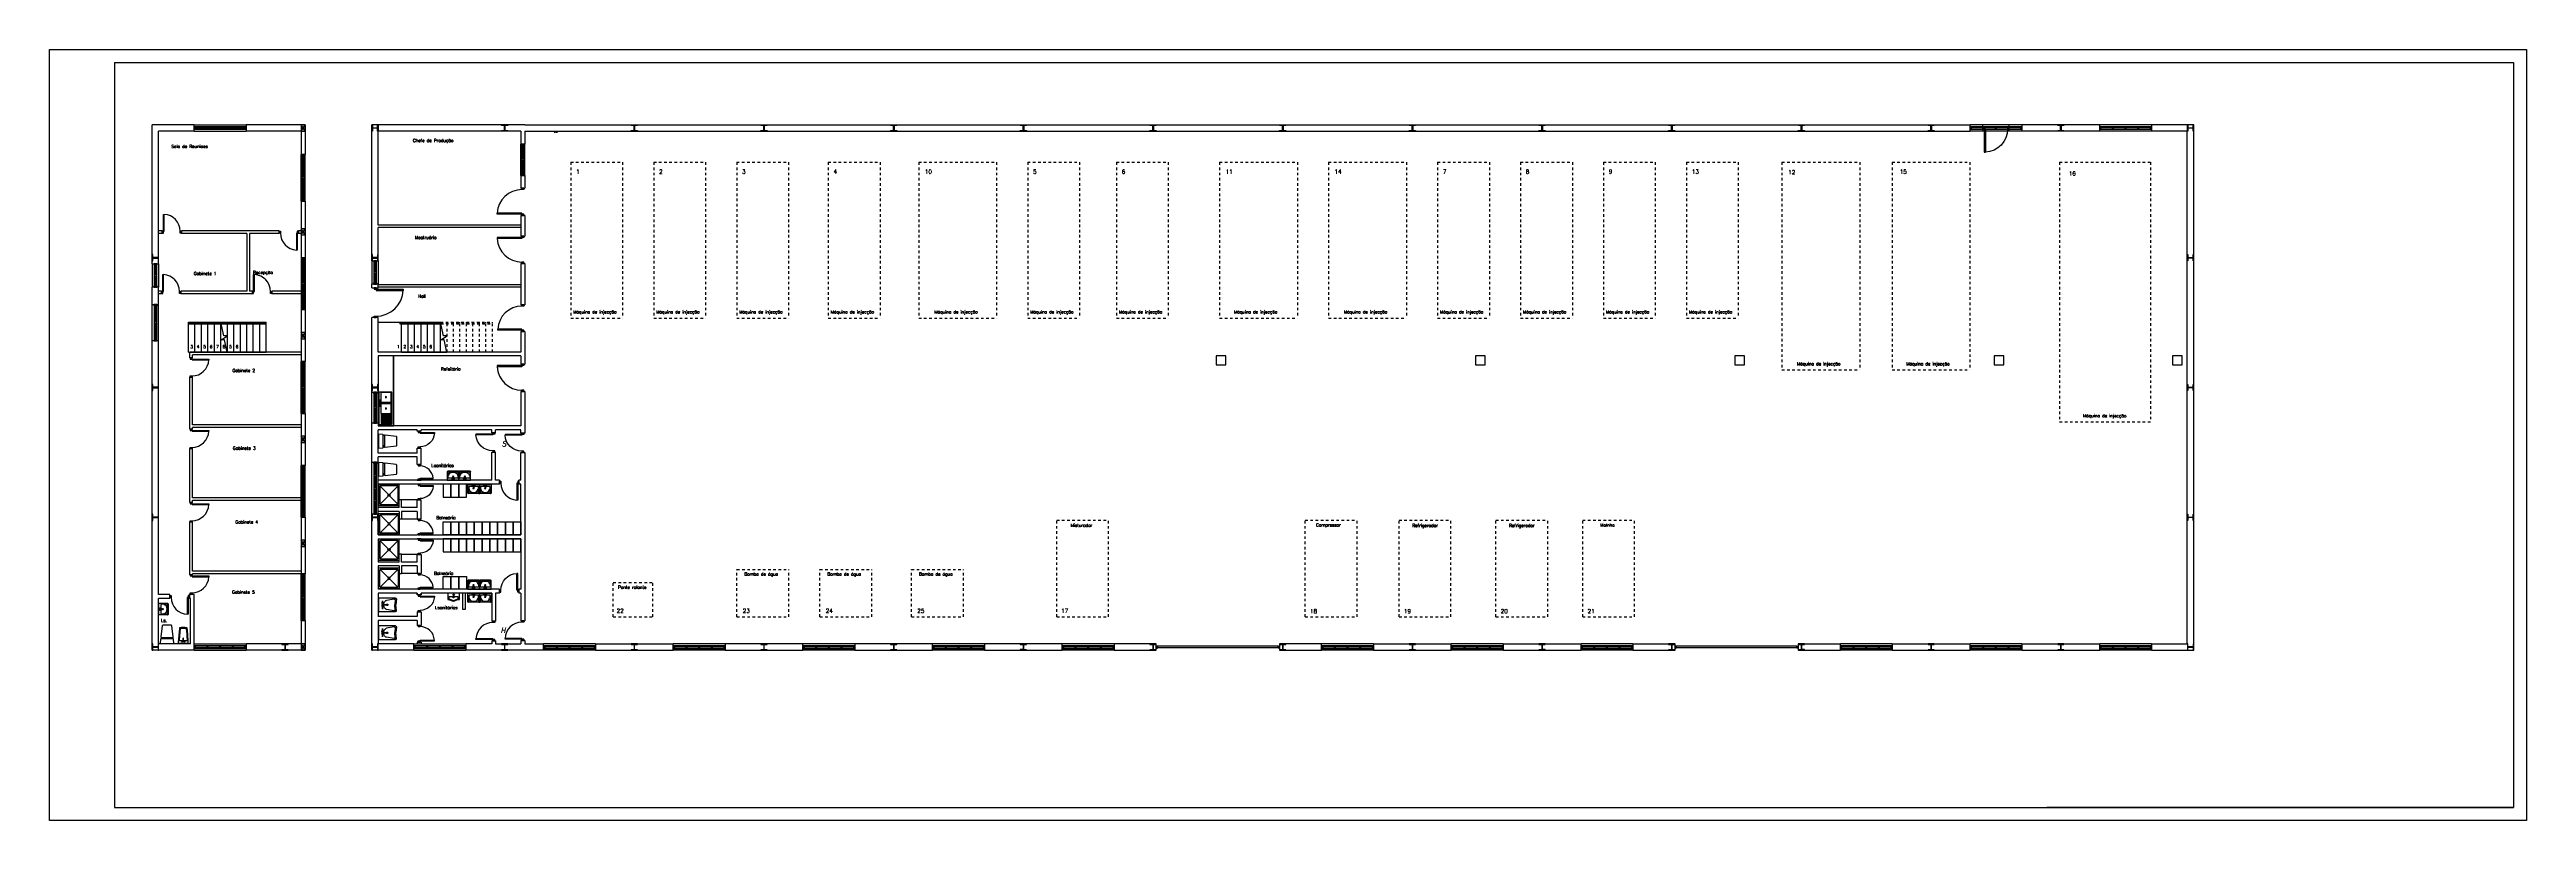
# Model space of a CAD drawing. Extents: x -3.6 to 91.9, y 0 to 29.7.
import ezdxf
from ezdxf.enums import TextEntityAlignment as Align

# ---------------------------------------------------------------- set-up
doc = ezdxf.new("R2010")
doc.units = 0
doc.header["$LTSCALE"] = 0.4
doc.header["$MEASUREMENT"] = 0
doc.linetypes.add('HIDDEN', pattern=[0.375, 0.25, -0.125])
doc.layers.get('0').update_dxf_attribs({"linetype": 'CONTINUOUS'})
for name, color, linetype in [('ALIMENTAÇÃO', 2, 'CONTINUOUS'), ('PLANTA', 9, 'CONTINUOUS'), ('TEXTOS', 9, 'CONTINUOUS')]:
    doc.layers.add(name, color=color, linetype=linetype)
doc.styles.add('ROMANS8', font='romans8', dxfattribs={"height": 0.2})
doc.styles.get("Standard").update_dxf_attribs({"font": 'ITALICC', "height": 250})

# ---------------------------------------------------------------- blocks, each defined once
blk = doc.blocks.new('A1063DH')
at = {"color": 0, "linetype": 'ByBlock'}
blk.add_line((455.353634, 581.288345), (456.749591, 572.827697), dxfattribs=at)
for points in [[(0.690668, -598.692818), (0.690668, 598.90164, -0.285257), (15.510344, 622.763986, -0.233769)], [(75.693669, -149.392015), (75.693669, 177.348669, -0.40231), (100.694669, 203.391377, -0.020408)], [(93.234276, 202.204864), (93.234276, 572.827697, -0.285257), (108.053951, 596.690042, -0.233769)], [(100.694669, 203.391377), (450.708669, 203.391377, -0.426218), (475.709669, 177.348669, 1.041667)], [(118.235276, 598.870405), (431.748591, 598.870405, -0.331496), (455.353634, 581.288345, 0.744843)], [(475.709669, 177.348669), (474.313713, -154.411715, -0.499438), (450.708669, -171.993775, -6.940275)], [(500.710669, 598.90164), (499.314713, -607.153467, -0.373967), (485.890993, -622.555164, 14.45072)], [(475.709669, -624.735514), (15.510344, -622.555164, -0.553012), (0.690668, -598.692818, -0.624336)], [(181.560257, -182.597209), (26.479961, -182.597209), (26.479961, -221.386362), (181.560257, -221.386362, 0.817655), (189.092915, -184.220488, -4.933965)], [(450.708669, -171.993775), (94.594319, -171.993775, -0.467329), (75.693669, -149.392015, -0.836247)], [(450.708669, -609.756487), (94.594319, -609.756487, -0.467329), (75.693669, -587.154727, -0.836247)], [(75.693669, -587.154727), (75.693669, -260.414043, -0.40231), (100.694669, -234.371335, -0.020408)], [(100.694669, -234.371335), (450.708669, -234.371335, -0.426218), (475.709669, -260.414043, 1.041667)], [(475.709669, -260.414043), (474.313713, -592.174427, -0.499438), (450.708669, -609.756487, -6.940275)]]:
    blk.add_lwpolyline(points, format="xyb", dxfattribs=at)
for points in [[(15.510344, 622.763986), (25.691669, 624.944349)], [(25.691669, 624.944349), (471.95508, 624.944349)], [(108.053951, 596.690042), (118.235276, 598.870405)], [(125.695669, 203.391377), (125.695669, 598.870405)], [(175.697669, 203.391377), (175.697669, 598.870405)], [(225.699669, 203.391377), (225.699669, 598.870405)], [(275.701669, 203.391377), (275.701669, 598.870405)], [(325.703669, 203.391377), (325.703669, 598.870405)], [(375.705669, 203.391377), (375.705669, 598.870405)], [(425.707669, 203.391377), (425.707669, 598.870405)], [(456.749591, 572.827697), (456.749591, 202.61971)], [(57.485852, -182.597209), (57.485852, -73.425543), (20.013784, -73.425543), (20.013784, -323.435543), (57.485852, -323.435543), (57.485852, -221.386362)]]:
    blk.add_lwpolyline(points, dxfattribs=at)
for centre in [(275.681177, 10.803725), (275.681177, -427.868149)]:
    blk.add_circle(centre, 21.398628, dxfattribs=at)
blk.add_arc((469.708677, 593.567046), 31.457613, 9.763423, 85.904995, dxfattribs=at)
blk = doc.blocks.new('A1170DK')
at = {"color": 0}
for p, q in [((1, 0), (0, 0)), ((0, 0), (0, -600)), ((1, -600), (1, 0)), ((0, -580), (1, -580)), ((0, -600), (1, -600))]:
    blk.add_line(p, q, dxfattribs=at)
blk = doc.blocks.new('AUW01D3S')
at = {"color": 0}
for p, q in [((0, 0.5), (1, 0.5)), ((0, -0.5), (1, -0.5))]:
    blk.add_line(p, q, dxfattribs=at)
blk = doc.blocks.new('AUD18D1S')
at = {"color": 0}
for p, q in [((0, -0.5), (0, 0.5)), ((1, 0.5), (1, -0.5))]:
    blk.add_line(p, q, dxfattribs=at)
blk = doc.blocks.new('AUD19D1S')
at = {"color": 0}
for p, q in [((0, 0), (0, 0)), ((1, 0), (1, 0))]:
    blk.add_line(p, q, dxfattribs=at)
blk = doc.blocks.new('AUD37D1S')
at = {"color": 0, "linetype": 'ByBlock'}
for p, q in [((0, 0.5), (0, -0.5)), ((1, 0.5), (0, 0.5)), ((1, -0.5), (1, 0.5)), ((0, -0.5), (1, -0.5))]:
    blk.add_line(p, q, dxfattribs=at)
at = {"color": 0, "linetype": 'ByBlock', "flags": 3}
for p in [(1, 0.5), (1, 0), (1, -0.5)]:
    blk.add_attdef('JAMBPT', p, '', height=0.1, rotation=45, dxfattribs=at)
for p in [(1, 0.5), (1, 0)]:
    blk.add_attdef('JAMBPT', p, '', height=0.1, dxfattribs=at)
blk = doc.blocks.new('AUD40D1S')
at = {"color": 0, "linetype": 'ByBlock'}
for p, q in [((-0.5, 0.5), (-0.5, -0.5)), ((0.5, 0.5), (-0.5, 0.5)), ((0.5, -0.5), (0.5, 0.5)), ((-0.5, -0.5), (0.5, -0.5))]:
    blk.add_line(p, q, dxfattribs=at)
blk = doc.blocks.new('AUW01D1S')
at = {"color": 0}
blk.add_line((-0.5, 0), (0.5, 0), dxfattribs=at)
blk = doc.blocks.new('A1138DB')
at = {"color": 0}
for p, q in [((0, 0.5), (0.95, 0.5)), ((0, -0.5), (0, 0.5)), ((0.091009, 0.12255), (0.160727, 0.12255)), ((0.091009, -0.12255), (0.091009, 0.12255)), ((0.109071, 0.04), (0.326971, 0.04)), ((0.160727, 0.12255), (0.160727, 0.04)), ((1, 0.45), (1, -0.45)), ((0.95, -0.5), (0, -0.5)), ((0.160727, -0.12255), (0.091009, -0.12255)), ((0.109071, -0.04), (0.326971, -0.04)), ((0.160727, -0.04), (0.160727, -0.12255))]:
    blk.add_line(p, q, dxfattribs=at)
blk.add_lwpolyline([(0.109071, 0.04), (0.109071, -0.04)], dxfattribs=at)
for points in [[(0.880283, -0.4183, 0.414214), (0.930283, -0.3683), (0.930283, 0.368301, 0.414214), (0.880283, 0.418301), (0.276581, 0.418301, 0.414214), (0.226581, 0.368301), (0.226581, 0.04, 0.414214)], [(0.530283, -0.3783, 0.414214), (0.890283, -0.0183), (0.890283, 0.018301, 0.414214), (0.530283, 0.378301)], [(0.226581, -0.04), (0.226581, -0.3683, 0.414214), (0.276581, -0.4183), (0.880283, -0.4183), (0.880283, -0.4183, 0.414214)]]:
    blk.add_lwpolyline(points, format="xyb", dxfattribs=at)
blk.add_circle((0.434483, 0.000082), 0.051656, dxfattribs=at)
for centre, radius, start, end in [((0.302292, 0), 0.047001, 301.673998, 58.326002), ((0.95, 0.45), 0.05, 0, 90), ((0.95, -0.45), 0.05, 270, 0)]:
    blk.add_arc(centre, radius, start, end, dxfattribs=at)
blk = doc.blocks.new('AUD41D1S')
at = {"color": 0, "linetype": 'ByBlock'}
for p, q in [((-0.5, 0.5), (-0.5, -0.5)), ((0.5, -0.5), (0.5, 0.5))]:
    blk.add_line(p, q, dxfattribs=at)
blk = doc.blocks.new('AUD30D1S')
at = {"color": 0}
for p, q in [((0.5, 0.99972), (0.451403, 0.99972)), ((0.451403, 0), (0.451403, 0.99972)), ((0.5, 0), (0.451403, 0)), ((0.5, 0), (0.5, 0.99972))]:
    blk.add_line(p, q, dxfattribs=at)
blk.add_arc((0.5, 0), 0.99972, 92.78631, 180, dxfattribs=at)
blk = doc.blocks.new('A1064DA')
at = {"color": 0}
for p, q in [((0.928173, -0.428173), (0.071827, 0.428173)), ((0.071827, -0.428173), (0.928173, 0.428173))]:
    blk.add_line(p, q, dxfattribs=at)
blk.add_lwpolyline([(1, 0.5), (0, 0.5), (0, -0.5), (1, -0.5)], close=True, dxfattribs=at)
blk.add_lwpolyline([(0.111111, 0.444444, 0.414214), (0.055556, 0.388889), (0.055556, -0.388889, 0.414214), (0.111111, -0.444444), (0.888889, -0.444444, 0.414214), (0.944444, -0.388889), (0.944444, 0.388889, 0.414214), (0.888889, 0.444444)], format="xyb", close=True, dxfattribs=at)
blk.add_circle((0.5, 0), 0.055556, dxfattribs=at)
blk = doc.blocks.new('A1138DD')
at = {"color": 0}
for p, q in [((0, 0.5), (0.947024, 0.5)), ((0, -0.5), (0, 0.5)), ((0.201286, 0.082455), (0.201286, 0.017546)), ((0.20265, 0.118776), (0.216241, 0.305839)), ((0.220862, 0.302989), (0.234106, 0.118765)), ((0.235455, 0.024489), (0.235455, 0.082455)), ((0.875864, 0.433834), (0.439743, 0.330534)), ((0.937305, 0.382293), (0.915525, 0.005775)), ((0.996941, 0.447113), (0.971412, 0.005775)), ((0.947024, -0.5), (0, -0.5)), ((0.201286, -0.017546), (0.201286, -0.082454)), ((0.20265, -0.118776), (0.216241, -0.305838)), ((0.220862, -0.302989), (0.234106, -0.118765)), ((0.235455, -0.082454), (0.235455, -0.024489)), ((0.875864, -0.433834), (0.439743, -0.330533)), ((0.937305, -0.382293), (0.915525, -0.005775)), ((0.996941, -0.447113), (0.971412, -0.005775))]:
    blk.add_line(p, q, dxfattribs=at)
for points in [[(0.493935, 0.024489), (0.218371, 0.024489)], [(0.218371, -0.024489), (0.493935, -0.024489)]]:
    blk.add_lwpolyline(points, dxfattribs=at)
for centre, radius, start, end in [((0.218371, 0.1), 0.024489, 129.934689, 50.017801), ((0.218371, 0), 0.024489, 90, 270), ((0.741369, 0), 0.463318, 140.06385, 176.970197), ((0.462792, 0.233226), 0.1, 103.325632, 140.06385), ((0.488279, 0.001279), 0.050764, 210.504777, 152.793038), ((0.493935, 0), 0.024489, 270, 90), ((0.887388, 0.38518), 0.05, 356.68937, 103.325632), ((1.015358, 0), 0.1, 176.68937, 183.31063), ((0.947024, 0.45), 0.05, 356.68937, 90), ((1.071245, 0), 0.1, 176.68937, 183.31063), ((0.218371, -0.1), 0.024489, 309.980826, 230.065311), ((0.741369, 0), 0.463318, 183.029803, 219.93615), ((0.462792, -0.233226), 0.1, 219.93615, 256.674368), ((0.887388, -0.38518), 0.05, 256.674368, 3.31063), ((0.947024, -0.45), 0.05, 270, 3.31063)]:
    blk.add_arc(centre, radius, start, end, dxfattribs=at)
blk = doc.blocks.new('A1163DA')
at = {"color": 0}
for p, q in [((265.573209, 33.619095), (217.335716, 168.749966)), ((240, 196.874983), (292.276762, 50.428641)), ((217.335716, -168.749966), (265.573209, -33.619091)), ((240, -196.874983), (292.276762, -50.428639))]:
    blk.add_line(p, q, dxfattribs=at)
blk.add_lwpolyline([(0, -225), (240, -225), (240, -168.749966), (124.352021, -168.749966), (124.352021, 168.749966), (240, 168.749966), (240, 225), (0, 225)], close=True, dxfattribs=at)
for centre, radius in [((58.197377, 1.384967), 30), ((159.022331, -1.110055), 18)]:
    blk.add_circle(centre, radius, dxfattribs=at)
for centre, radius in [((171.393824, 0.000002), 100), ((151.007684, 0), 150)]:
    blk.add_arc(centre, radius, 340.355026, 19.644974, dxfattribs=at)
blk = doc.blocks.new('A1095D1')
at = {"color": 0, "linetype": 'ByBlock'}
for p, q in [((1, 0), (0, 0)), ((0, 0), (0, -1)), ((1, -1), (1, 0)), ((0, -1), (1, -1))]:
    blk.add_line(p, q, dxfattribs=at)
blk = doc.blocks.new('AUD29D1S')
at = {"color": 0}
for p, q in [((-0.499999, 0.999997), (-0.451388, 0.999997)), ((-0.499999, 0), (-0.499999, 0.999997)), ((-0.451388, 0), (-0.451388, 0.999997)), ((-0.499999, 0), (-0.451388, 0))]:
    blk.add_line(p, q, dxfattribs=at)
blk.add_arc((-0.499999, 0), 0.999997, 0, 87.21369, dxfattribs=at)
blk = doc.blocks.new('A1113DC')
at = {"color": 0, "linetype": 'ByBlock'}
for p, q in [((232.467448, 224.915611), (177.312318, 224.915611)), ((232.467448, -224.915611), (177.312318, -224.915611))]:
    blk.add_line(p, q, dxfattribs=at)
blk.add_lwpolyline([(0, -264.993825), (163.406865, -251.70972, 0.403591), (177.383243, -235.85399), (177.383243, 235.85399, 0.377821), (163.406865, 251.70972), (0, 264.993825)], format="xyb", close=True, dxfattribs=at)
blk.add_lwpolyline([(227.862656, 209.00108), (227.862656, -209.00108, 0.386017), (251.827039, -235.41635), (682.043041, -185.621583, 0.395235), (701.213011, -162.990275), (701.213011, 162.990275, 0.366606), (682.043041, 185.621583), (251.827039, 235.41635, 0.513791), (227.862656, 209.00108, -0.633463)], format="xyb", dxfattribs=at)
blk.add_lwpolyline([(177.383243, -210.49004), (191.586961, -210.49004), (191.586961, -149.381919), (177.388922, -149.381919)], dxfattribs=at)
blk = doc.blocks.new('A1022DLJ')
at = {"color": 0, "linetype": 'ByBlock'}
for p, q in [((0, -2), (0, 0)), ((1, 0), (1, -2))]:
    blk.add_line(p, q, dxfattribs=at)
blk.add_arc((0.5, -2), 0.5, 180, 0, dxfattribs=at)
blk = doc.blocks.new('AUD10D1S')
at = {"color": 0}
for p, q in [((0, 0), (0, -1)), ((1, 0), (0, 0)), ((1, -1), (1, 0)), ((0, -1), (1, -1))]:
    blk.add_line(p, q, dxfattribs=at)
blk = doc.blocks.new('A1088DB')
at = {"color": 0, "linetype": 'ByBlock'}
for p, q in [((93.658769, 8.919351), (93.658769, -8.880151)), ((211.546025, 12.728875), (97.468293, 12.728875)), ((215.355549, -8.880151), (215.355549, 8.919351)), ((97.468293, -12.689675), (211.546025, -12.689675))]:
    blk.add_line(p, q, dxfattribs=at)
blk.add_lwpolyline([(30, 166.669505), (30, -166.669505, 0.424971), (54.680435, -190.463095, 0.01844), (600.137806, -150.319906, 0.344025), (621.108609, -129.861767, 0.06763), (621.117323, 129.826726, 0.354371), (599.273472, 150.366916), (55.558497, 190.414705, 0.435916)], format="xyb", close=True, dxfattribs=at)
blk.add_lwpolyline([(125.739313, -12.689675), (125.739313, -127.833057, 0.429026), (161.749135, -162.075395, 0.018917), (587.96674, -124.411812, 0.342117), (592.092457, -120.287411, 0.063071), (592.167749, 120.162051, 0.352764), (587.864724, 124.308466), (163.058623, 162.043256, 0.440407), (125.739313, 127.892011), (125.739313, 12.728875)], format="xyb", dxfattribs=at)
for centre in [(90.163732, 45.124622), (90.163732, -46.223444)]:
    blk.add_circle(centre, 16.9457, dxfattribs=at)
for centre, start, end in [((97.468293, 8.919351), 90, 180), ((211.546025, 8.919351), 0, 90), ((97.468293, -8.880151), 180, 270), ((211.546025, -8.880151), 270, 0)]:
    blk.add_arc(centre, 3.809524, start, end, dxfattribs=at)

msp = doc.modelspace()

# ---------------------------------------------------------------- hatches: boundary and pattern name
at = {"layer": 'ALIMENTAÇÃO'}
h = msp.add_hatch(color=9, dxfattribs=at)
edge = h.paths.add_edge_path()
edge.add_arc((15.895, 26.519), 0.018, 0, 360)

# ---------------------------------------------------------------- linework, layer by layer
at = {"color": 5}
for p, q in [((-3.584, 0), (-3.584, 29.7)), ((-3.584, 29.7), (91.923, 29.7)), ((91.923, 29.7), (91.923, 0)), ((91.923, 0), (-3.584, 0))]:
    msp.add_line(p, q, dxfattribs=at)
at = {"color": 1}
for p, q in [((-1.084, 29.2), (-1.084, 0.5)), ((-1.084, 29.2), (91.423, 29.2)), ((91.423, 29.2), (91.423, 0.5)), ((91.423, 4.75), (91.423, 3.05)), ((91.423, 3.05), (91.423, 1.775)), ((91.423, 1.775), (91.423, 0.5)), ((-1.084, 0.5), (91.423, 0.5)), ((91.423, 0.5), (73.423, 0.5))]:
    msp.add_line(p, q, dxfattribs=at)
at = {"layer": 'ALIMENTAÇÃO', "color": 9}
msp.add_lwpolyline([(15.945, 26.519), (15.974, 26.519), (16.003, 26.519)], dxfattribs=at)
msp.add_circle((15.895, 26.519), 0.018, dxfattribs=at)
at = {"layer": 'PLANTA'}
for p, q in [((1.998, 26.804, 2.7), (0.373, 26.804, 2.7)), ((0.373, 21.449, 2.7), (0.373, 26.804, 2.7)), ((6.273, 26.804, 2.7), (3.998, 26.804, 2.7)), ((6.273, 26.559, 5.2), (6.123, 26.799, 5.2)), ((6.123, 26.559, 5.2), (6.273, 26.799, 5.2)), ((6.273, 26.804, 2.7), (6.273, 25.654, 2.7)), ((14.742, 26.804), (8.842, 26.804)), ((8.842, 21.565), (8.842, 26.804)), ((14.742, 26.804), (70.467, 26.804)), ((75.467, 26.804), (72.467, 26.804)), ((79.092, 26.804), (77.467, 26.804)), ((79.092, 6.554), (79.092, 26.804)), ((1.998, 26.554, 2.7), (0.623, 26.554, 2.7)), ((0.623, 21.449, 2.7), (0.623, 26.554, 2.7)), ((6.123, 26.554, 2.7), (3.998, 26.554, 2.7)), ((6.123, 26.554, 2.7), (6.123, 25.654, 2.7)), ((14.592, 26.554), (9.092, 26.554)), ((9.092, 22.941), (9.092, 26.554)), ((14.592, 26.554), (14.592, 26.054)), ((14.742, 26.554), (14.742, 26.054)), ((14.742, 26.554), (70.467, 26.554)), ((75.467, 26.554), (72.467, 26.554)), ((78.842, 26.554), (77.467, 26.554)), ((78.842, 6.804), (78.842, 26.554)), ((14.592, 24.854), (14.592, 24.354)), ((14.742, 24.854), (14.742, 24.354)), ((6.123, 23.854, 2.7), (6.123, 21.679, 2.7)), ((6.273, 23.854, 2.7), (6.273, 21.679, 2.7)), ((14.592, 22.941), (9.092, 22.941)), ((14.592, 23.304), (14.592, 22.514)), ((14.742, 23.304), (14.742, 22.514)), ((0.755, 22.714, 2.7), (0.623, 22.714, 2.7)), ((0.755, 22.614, 2.7), (0.623, 22.614, 2.7)), ((5.266, 22.714, 2.7), (1.505, 22.714, 2.7)), ((4.023, 22.614, 2.7), (1.505, 22.614, 2.7)), ((4.023, 22.614, 2.7), (4.023, 20.394, 2.7)), ((4.123, 22.614, 2.7), (4.123, 20.394, 2.7)), ((5.266, 22.614, 2.7), (4.123, 22.614, 2.7)), ((6.123, 22.714, 2.7), (6.016, 22.714, 2.7)), ((6.123, 22.614, 2.7), (6.016, 22.614, 2.7)), ((6.273, 22.559, 5.2), (6.123, 22.799, 5.2)), ((6.123, 22.559, 5.2), (6.273, 22.799, 5.2)), ((14.592, 22.841), (9.092, 22.841)), ((9.092, 21.565), (9.092, 22.841)), ((14.592, 21.464), (14.592, 19.865)), ((14.742, 21.464), (14.742, 19.865)), ((0.373, 19.879, 2.7), (0.373, 20.549, 2.7)), ((0.623, 19.879, 2.7), (0.623, 20.549, 2.7)), ((0.729, 20.394, 2.7), (0.623, 20.394, 2.7)), ((0.729, 20.294, 2.7), (0.623, 20.294, 2.7)), ((4.023, 20.394, 2.7), (1.479, 20.394, 2.7)), ((4.236, 20.294, 2.7), (1.479, 20.294, 2.7)), ((4.236, 20.394, 2.7), (4.123, 20.394, 2.7)), ((6.123, 20.394, 2.7), (4.986, 20.394, 2.7)), ((6.123, 20.294, 2.7), (4.986, 20.294, 2.7)), ((8.842, 20.524), (8.842, 20.665)), ((9.092, 20.524), (9.092, 20.665)), ((14.592, 20.641), (9.092, 20.641)), ((14.592, 20.541), (9.092, 20.541)), ((1.773, 19.164, 2.7), (1.773, 19.194, 2.7)), ((1.773, 19.194, 2.7), (3.023, 19.194, 2.7)), ((1.773, 18.044, 2.7), (1.773, 19.164, 2.7)), ((1.773, 19.164, 2.7), (3.029, 19.164, 2.7)), ((1.773, 19.134, 2.7), (3.035, 19.134, 2.7)), ((2.023, 19.164, 2.7), (2.023, 19.194, 2.7)), ((2.023, 18.044, 2.7), (2.023, 19.134, 2.7)), ((2.273, 19.164, 2.7), (2.273, 19.194, 2.7)), ((2.273, 18.044, 2.7), (2.273, 19.134, 2.7)), ((2.523, 19.164, 2.7), (2.523, 19.194, 2.7)), ((2.523, 18.044, 2.7), (2.523, 19.134, 2.7)), ((6.123, 19.679, 2.7), (6.123, 17.679, 2.7)), ((6.273, 19.679, 2.7), (6.273, 17.679, 2.7)), ((8.842, 16.504), (8.842, 19.374)), ((9.092, 18.044), (9.092, 19.374)), ((9.092, 19.194), (11.492, 19.194)), ((9.992, 19.164), (9.992, 19.194)), ((9.992, 19.164), (11.498, 19.164)), ((9.992, 19.134), (11.504, 19.134)), ((9.992, 18.044), (9.992, 19.134)), ((10.242, 19.164), (10.242, 19.194)), ((10.242, 18.044), (10.242, 19.134)), ((10.492, 19.164), (10.492, 19.194)), ((10.492, 18.044), (10.492, 19.134)), ((10.742, 19.164), (10.742, 19.194)), ((10.742, 18.044), (10.742, 19.134)), ((10.992, 19.164), (10.992, 19.194)), ((10.992, 18.044), (10.992, 19.134)), ((11.242, 19.164), (11.242, 19.194)), ((11.242, 18.044), (11.242, 19.134)), ((11.492, 18.044), (11.492, 19.134)), ((0.373, 6.554, 2.7), (0.373, 18.479, 2.7)), ((0.623, 8.704, 2.7), (0.623, 18.479, 2.7)), ((6.273, 18.559, 5.2), (6.123, 18.799, 5.2)), ((6.123, 18.559, 5.2), (6.273, 18.799, 5.2)), ((14.592, 18.835), (14.592, 18.044)), ((14.742, 18.835), (14.742, 17.574)), ((1.773, 18.044, 2.7), (4.773, 18.044, 2.7)), ((6.123, 18.044, 2.7), (1.823, 18.044, 2.7)), ((1.823, 17.826, 2.7), (1.823, 18.044, 2.7)), ((6.123, 17.944, 2.7), (1.923, 17.944, 2.7)), ((1.923, 17.826, 2.7), (1.923, 17.944, 2.7)), ((14.592, 18.044), (9.092, 18.044)), ((14.592, 17.894), (9.092, 17.894)), ((9.092, 17.894), (9.092, 16.504)), ((9.992, 18.044), (11.732, 18.044)), ((14.592, 17.894), (14.592, 17.574)), ((1.823, 15.074, 2.7), (1.823, 17.076, 2.7)), ((1.923, 15.244, 2.7), (1.923, 17.076, 2.7)), ((14.592, 16.524), (14.592, 15.204)), ((14.742, 16.524), (14.742, 14.925)), ((6.123, 15.679, 2.7), (6.123, 13.679, 2.7)), ((6.273, 15.679, 2.7), (6.273, 13.679, 2.7)), ((8.842, 13.804), (8.842, 15.304)), ((9.092, 15.304), (9.092, 15.204)), ((6.123, 15.244, 2.7), (1.923, 15.244, 2.7)), ((6.123, 15.144, 2.7), (1.923, 15.144, 2.7)), ((1.923, 15.074, 2.7), (1.923, 15.144, 2.7)), ((6.273, 14.559, 5.2), (6.123, 14.799, 5.2)), ((6.123, 14.559, 5.2), (6.273, 14.799, 5.2)), ((14.592, 15.204), (9.092, 15.204)), ((9.092, 14.154), (9.092, 15.054)), ((10.592, 15.054), (9.092, 15.054)), ((10.592, 14.993), (10.592, 15.054)), ((10.592, 14.154), (10.592, 14.343)), ((10.742, 14.993), (10.742, 15.054)), ((13.467, 15.054), (10.742, 15.054)), ((10.742, 13.708), (10.742, 14.343)), ((13.467, 14.938), (13.467, 15.054)), ((13.617, 14.938), (13.617, 15.054)), ((14.592, 15.054), (13.617, 15.054)), ((14.592, 14.925), (14.592, 15.054)), ((1.823, 12.248, 2.7), (1.823, 14.324, 2.7)), ((1.923, 12.424, 2.7), (1.923, 14.324, 2.7)), ((10.592, 14.154), (9.092, 14.154)), ((10.592, 14.004), (9.092, 14.004)), ((9.092, 13.104), (9.092, 14.004)), ((10.592, 13.708), (10.592, 14.004)), ((10.592, 13.708), (10.742, 13.708)), ((13.467, 13.104), (13.467, 14.188)), ((13.617, 13.104), (13.617, 14.188)), ((14.592, 13.104), (14.592, 14.175)), ((14.742, 14.175), (14.742, 7.684)), ((6.123, 12.424, 2.7), (1.923, 12.424, 2.7)), ((10.592, 13.104), (9.092, 13.104)), ((10.592, 12.954), (9.092, 12.954)), ((10.592, 13.104), (10.592, 13.108)), ((10.592, 13.108), (10.592, 13.104)), ((10.592, 13.108), (10.742, 13.108)), ((10.592, 12.95), (10.592, 12.954)), ((10.742, 13.104), (10.742, 13.108)), ((10.742, 13.108), (10.742, 13.104)), ((13.467, 13.104), (10.742, 13.104)), ((10.742, 12.95), (10.742, 12.954)), ((13.767, 12.954), (10.742, 12.954)), ((13.767, 13.104), (13.617, 13.104)), ((14.592, 13.104), (14.517, 13.104)), ((14.592, 12.954), (14.517, 12.954)), ((14.592, 11.004), (14.592, 12.954)), ((1.823, 9.468, 2.7), (1.823, 11.498, 2.7)), ((6.123, 12.324, 2.7), (1.923, 12.324, 2.7)), ((1.923, 12.248, 2.7), (1.923, 12.324, 2.7)), ((1.923, 9.604, 2.7), (1.923, 11.498, 2.7)), ((6.123, 11.679, 2.7), (6.123, 9.504, 2.7)), ((6.273, 11.679, 2.7), (6.273, 9.504, 2.7)), ((8.842, 6.554), (8.842, 11.804)), ((9.892, 12.054), (9.092, 12.054)), ((9.892, 11.904), (9.092, 11.904)), ((9.092, 11.004), (9.092, 11.904)), ((9.992, 12.354), (9.892, 12.354)), ((9.892, 12.054), (9.892, 12.354)), ((9.892, 11.904), (9.892, 11.604)), ((9.992, 11.604), (9.892, 11.604)), ((9.992, 12.054), (9.992, 12.354)), ((10.592, 12.35), (9.992, 12.35)), ((10.592, 12.054), (9.992, 12.054)), ((9.992, 11.904), (9.992, 11.604)), ((10.592, 11.904), (9.992, 11.904)), ((10.592, 11.608), (9.992, 11.608)), ((10.592, 12.054), (10.592, 12.35)), ((10.592, 11.904), (10.592, 11.608)), ((10.742, 11.608), (10.742, 12.35)), ((6.273, 10.559, 5.2), (6.123, 10.799, 5.2)), ((6.123, 10.559, 5.2), (6.273, 10.799, 5.2)), ((9.092, 11.004), (10.592, 11.004)), ((9.092, 10.854), (9.092, 9.954)), ((9.092, 10.854), (10.592, 10.854)), ((10.592, 11.008), (10.592, 11.004)), ((10.592, 10.85), (10.592, 10.854)), ((10.742, 11.008), (10.742, 11.004)), ((10.742, 11.004), (14.592, 11.004)), ((10.742, 10.854), (14.592, 10.854)), ((10.742, 10.85), (10.742, 10.854)), ((14.592, 10.854), (14.592, 8.904)), ((6.123, 9.604, 2.7), (1.923, 9.604, 2.7)), ((9.892, 9.954), (9.092, 9.954)), ((9.892, 9.804), (9.092, 9.804)), ((9.092, 9.804), (9.092, 8.904)), ((9.992, 10.254), (9.892, 10.254)), ((9.892, 9.954), (9.892, 10.254)), ((9.892, 9.804), (9.892, 9.504)), ((9.992, 9.954), (9.992, 10.254)), ((10.592, 10.25), (9.992, 10.25)), ((10.592, 9.954), (9.992, 9.954)), ((10.592, 9.804), (9.992, 9.804)), ((9.992, 9.804), (9.992, 9.504)), ((10.592, 9.954), (10.592, 10.25)), ((10.592, 9.804), (10.592, 9.508)), ((10.742, 10.25), (10.742, 9.508)), ((1.06, 8.704, 2.7), (0.623, 8.704, 2.7)), ((1.998, 8.704, 2.7), (1.81, 8.704, 2.7)), ((1.823, 8.704, 2.7), (1.823, 8.718, 2.7)), ((6.123, 9.504, 2.7), (1.923, 9.504, 2.7)), ((1.923, 9.468, 2.7), (1.923, 9.504, 2.7)), ((1.923, 8.704, 2.7), (1.923, 8.718, 2.7)), ((1.998, 6.804, 2.7), (1.998, 8.704, 2.7)), ((10.592, 8.904), (9.092, 8.904)), ((10.592, 8.754), (9.092, 8.754)), ((9.092, 8.754), (9.092, 7.854)), ((9.992, 9.504), (9.892, 9.504)), ((10.592, 9.508), (9.992, 9.508)), ((10.592, 8.908), (10.592, 8.904)), ((10.592, 8.754), (10.592, 8.693)), ((10.592, 8.693), (10.592, 8.754)), ((10.742, 8.908), (10.742, 8.904)), ((13.767, 8.904), (10.742, 8.904)), ((10.742, 8.754), (10.742, 8.693)), ((13.467, 8.754), (10.742, 8.754)), ((10.742, 8.693), (10.742, 8.754)), ((12.342, 8.754), (12.342, 8.131)), ((12.442, 8.754), (12.442, 8.131)), ((13.467, 8.754), (13.467, 7.671)), ((13.617, 8.754), (13.617, 7.671)), ((13.767, 8.754), (13.617, 8.754)), ((14.592, 8.904), (14.517, 8.904)), ((14.592, 8.754), (14.517, 8.754)), ((14.592, 8.754), (14.592, 7.684)), ((0.623, 6.804, 2.7), (0.623, 8.554, 2.7)), ((1.06, 8.554, 2.7), (0.623, 8.554, 2.7)), ((1.848, 8.554, 2.7), (1.81, 8.554, 2.7)), ((1.848, 6.804, 2.7), (1.848, 8.554, 2.7)), ((6.123, 7.704, 2.7), (6.123, 6.804, 2.7)), ((6.273, 7.704, 2.7), (6.273, 6.554, 2.7)), ((10.592, 7.854), (9.092, 7.854)), ((10.592, 7.704), (9.092, 7.704)), ((9.092, 7.704), (9.092, 6.804)), ((10.592, 8.043), (10.592, 7.854)), ((10.592, 7.704), (10.592, 7.516)), ((10.742, 8.043), (10.742, 7.516)), ((12.442, 8.131), (12.342, 8.131)), ((1.848, 6.804, 2.7), (0.623, 6.804, 2.7)), ((6.123, 6.804, 2.7), (3.998, 6.804, 2.7)), ((6.273, 6.559, 5.2), (6.123, 6.799, 5.2)), ((6.123, 6.559, 5.2), (6.273, 6.799, 5.2)), ((10.467, 6.804), (9.092, 6.804)), ((10.592, 6.866), (10.592, 6.804)), ((10.742, 6.866), (10.742, 6.804)), ((13.467, 6.804), (12.467, 6.804)), ((13.467, 6.921), (13.467, 6.804)), ((13.617, 6.921), (13.617, 6.804)), ((13.617, 6.804), (14.592, 6.804)), ((14.592, 6.934), (14.592, 6.804)), ((14.742, 6.934), (14.742, 6.804)), ((14.742, 6.804), (15.467, 6.804)), ((17.467, 6.804), (20.467, 6.804)), ((25.467, 6.804), (22.467, 6.804)), ((30.467, 6.804), (27.467, 6.804)), ((35.467, 6.804), (32.467, 6.804)), ((39.092, 6.804), (37.467, 6.804)), ((45.467, 6.804), (43.842, 6.804)), ((47.467, 6.804), (50.467, 6.804)), ((52.467, 6.804), (55.467, 6.804)), ((57.467, 6.804), (59.092, 6.804)), ((63.842, 6.804), (65.467, 6.804)), ((67.467, 6.804), (70.467, 6.804)), ((72.467, 6.804), (75.467, 6.804)), ((77.467, 6.804), (78.842, 6.804)), ((1.998, 6.554, 2.7), (0.373, 6.554, 2.7)), ((6.273, 6.554, 2.7), (3.998, 6.554, 2.7)), ((10.467, 6.554), (8.842, 6.554)), ((14.742, 6.554), (12.467, 6.554)), ((15.467, 6.554), (14.742, 6.554)), ((17.467, 6.554), (20.467, 6.554)), ((22.467, 6.554), (25.467, 6.554)), ((27.467, 6.554), (30.467, 6.554)), ((32.467, 6.554), (35.467, 6.554)), ((37.467, 6.554), (39.092, 6.554)), ((43.842, 6.554), (45.467, 6.554)), ((47.467, 6.554), (50.467, 6.554)), ((52.467, 6.554), (55.467, 6.554)), ((57.467, 6.554), (59.092, 6.554)), ((63.842, 6.554), (65.467, 6.554)), ((67.467, 6.554), (70.467, 6.554)), ((72.467, 6.554), (75.467, 6.554)), ((77.467, 6.554), (79.092, 6.554))]:
    msp.add_line(p, q, dxfattribs=at)
at = {"layer": 'PLANTA', "color": 8, "linetype": 'HIDDEN'}
for p, q in [((16.513, 25.356, 2.7), (18.513, 25.356, 2.7)), ((16.513, 25.356, 2.7), (16.513, 19.356, 2.7)), ((18.513, 25.356, 2.7), (18.513, 19.356, 2.7)), ((19.713, 25.356, 2.7), (19.713, 19.356, 2.7)), ((19.713, 25.356, 2.7), (21.713, 25.356, 2.7)), ((21.713, 25.356, 2.7), (21.713, 19.356, 2.7)), ((22.913, 25.356, 2.7), (22.913, 19.356, 2.7)), ((22.913, 25.356, 2.7), (24.913, 25.356, 2.7)), ((24.913, 25.356, 2.7), (24.913, 19.356, 2.7)), ((26.443, 25.356, 2.7), (26.443, 19.356, 2.7)), ((26.443, 25.356, 2.7), (28.443, 25.356, 2.7)), ((28.443, 25.356, 2.7), (28.443, 19.356, 2.7)), ((29.933, 25.356, 2.7), (32.933, 25.356, 2.7)), ((29.933, 25.356, 2.7), (29.933, 19.356, 2.7)), ((32.933, 25.356, 2.7), (32.933, 19.356, 2.7)), ((34.133, 25.356, 2.7), (36.133, 25.356, 2.7)), ((34.133, 25.356, 2.7), (34.133, 19.356, 2.7)), ((36.133, 25.356, 2.7), (36.133, 19.356, 2.7)), ((37.553, 25.356, 2.7), (39.553, 25.356, 2.7)), ((37.553, 25.356, 2.7), (37.553, 19.356, 2.7)), ((39.553, 25.356, 2.7), (39.553, 19.356, 2.7)), ((41.533, 25.356, 2.7), (41.533, 19.356, 2.7)), ((41.533, 25.356, 2.7), (44.533, 25.356, 2.7)), ((44.533, 25.356, 2.7), (44.533, 19.356, 2.7)), ((45.733, 25.356, 2.7), (48.733, 25.356, 2.7)), ((45.733, 25.356, 2.7), (45.733, 19.356, 2.7)), ((48.733, 25.356, 2.7), (48.733, 19.356, 2.7)), ((49.933, 25.356, 2.7), (49.933, 19.356, 2.7)), ((49.933, 25.356, 2.7), (51.933, 25.356, 2.7)), ((51.933, 25.356, 2.7), (51.933, 19.356, 2.7)), ((53.133, 25.356, 2.7), (55.133, 25.356, 2.7)), ((53.133, 25.356, 2.7), (53.133, 19.356, 2.7)), ((55.133, 25.356, 2.7), (55.133, 19.356, 2.7)), ((56.333, 25.356, 2.7), (56.333, 19.356, 2.7)), ((56.333, 25.356, 2.7), (58.333, 25.356, 2.7)), ((58.333, 25.356, 2.7), (58.333, 19.356, 2.7)), ((59.533, 25.356, 2.7), (61.533, 25.356, 2.7)), ((59.533, 25.356, 2.7), (59.533, 19.356, 2.7)), ((61.533, 25.356, 2.7), (61.533, 19.356, 2.7)), ((63.213, 25.356, 2.7), (66.213, 25.356, 2.7)), ((63.213, 25.356, 2.7), (63.213, 17.356, 2.7)), ((66.213, 25.356, 2.7), (66.213, 17.356, 2.7)), ((67.463, 25.356, 2.7), (67.463, 17.356, 2.7)), ((67.463, 25.356, 2.7), (70.463, 25.356, 2.7)), ((70.463, 25.356, 2.7), (70.463, 17.356, 2.7)), ((73.923, 25.356, 2.7), (77.423, 25.356, 2.7)), ((73.923, 25.356, 2.7), (73.923, 15.356, 2.7)), ((77.423, 25.356, 2.7), (77.423, 15.356, 2.7)), ((11.492, 19.194), (13.492, 19.194)), ((11.498, 19.164), (13.492, 19.164)), ((11.504, 19.134), (13.492, 19.134)), ((11.742, 19.164), (11.742, 19.194)), ((11.742, 18.044), (11.742, 19.134)), ((11.992, 19.164), (11.992, 19.194)), ((11.992, 18.044), (11.992, 19.134)), ((12.242, 19.164), (12.242, 19.194)), ((12.242, 18.044), (12.242, 19.134)), ((12.492, 19.164), (12.492, 19.194)), ((12.492, 18.044), (12.492, 19.134)), ((12.742, 19.164), (12.742, 19.194)), ((12.742, 18.044), (12.742, 19.134)), ((12.992, 19.164), (12.992, 19.194)), ((12.992, 18.044), (12.992, 19.134)), ((13.242, 19.164), (13.242, 19.194)), ((13.242, 18.044), (13.242, 19.134)), ((13.492, 19.164), (13.492, 19.194)), ((13.492, 18.044), (13.492, 19.134)), ((16.513, 19.356, 2.7), (18.513, 19.356, 2.7)), ((19.713, 19.356, 2.7), (21.713, 19.356, 2.7)), ((22.913, 19.356, 2.7), (24.913, 19.356, 2.7)), ((26.443, 19.356, 2.7), (28.443, 19.356, 2.7)), ((29.933, 19.356, 2.7), (32.933, 19.356, 2.7)), ((34.133, 19.356, 2.7), (36.133, 19.356, 2.7)), ((37.553, 19.356, 2.7), (39.553, 19.356, 2.7)), ((41.533, 19.356, 2.7), (44.533, 19.356, 2.7)), ((45.733, 19.356, 2.7), (48.733, 19.356, 2.7)), ((49.933, 19.356, 2.7), (51.933, 19.356, 2.7)), ((53.133, 19.356, 2.7), (55.133, 19.356, 2.7)), ((56.333, 19.356, 2.7), (58.333, 19.356, 2.7)), ((59.533, 19.356, 2.7), (61.533, 19.356, 2.7)), ((63.213, 17.356, 2.7), (66.213, 17.356, 2.7)), ((67.463, 17.356, 2.7), (70.463, 17.356, 2.7)), ((73.923, 15.356, 2.7), (77.423, 15.356, 2.7)), ((35.253, 7.843, 2.7), (35.253, 11.563, 2.7)), ((35.253, 11.563, 2.7), (37.253, 11.563, 2.7)), ((37.253, 7.843, 2.7), (37.253, 11.563, 2.7)), ((44.833, 7.843, 2.7), (44.833, 11.563, 2.7)), ((44.833, 11.563, 2.7), (46.833, 11.563, 2.7)), ((46.833, 7.843, 2.7), (46.833, 11.563, 2.7)), ((48.453, 11.563, 2.7), (50.453, 11.563, 2.7)), ((48.453, 7.843, 2.7), (48.453, 11.563, 2.7)), ((50.453, 7.843, 2.7), (50.453, 11.563, 2.7)), ((52.183, 11.563, 2.7), (54.183, 11.563, 2.7)), ((52.183, 7.843, 2.7), (52.183, 11.563, 2.7)), ((54.183, 7.843, 2.7), (54.183, 11.563, 2.7)), ((55.533, 7.843, 2.7), (55.533, 11.563, 2.7)), ((55.533, 11.563, 2.7), (57.533, 11.563, 2.7)), ((57.533, 7.843, 2.7), (57.533, 11.563, 2.7)), ((22.923, 9.673, 2.7), (24.923, 9.673, 2.7)), ((22.923, 7.843, 2.7), (22.923, 9.673, 2.7)), ((24.923, 7.843, 2.7), (24.923, 9.673, 2.7)), ((26.123, 9.673, 2.7), (28.123, 9.673, 2.7)), ((26.123, 7.843, 2.7), (26.123, 9.673, 2.7)), ((28.123, 7.843, 2.7), (28.123, 9.673, 2.7)), ((29.653, 9.673, 2.7), (31.653, 9.673, 2.7)), ((29.653, 7.843, 2.7), (29.653, 9.673, 2.7)), ((31.653, 7.843, 2.7), (31.653, 9.673, 2.7)), ((18.153, 7.843, 2.7), (18.153, 9.173, 2.7)), ((18.153, 9.173, 2.7), (19.683, 9.173, 2.7)), ((19.683, 7.843, 2.7), (19.683, 9.173, 2.7)), ((18.153, 7.843, 2.7), (19.683, 7.843, 2.7)), ((22.923, 7.843, 2.7), (24.923, 7.843, 2.7)), ((26.123, 7.843, 2.7), (28.123, 7.843, 2.7)), ((29.653, 7.843, 2.7), (31.653, 7.843, 2.7)), ((35.253, 7.843, 2.7), (37.253, 7.843, 2.7)), ((44.833, 7.843, 2.7), (46.833, 7.843, 2.7)), ((48.453, 7.843, 2.7), (50.453, 7.843, 2.7)), ((52.183, 7.843, 2.7), (54.183, 7.843, 2.7)), ((55.533, 7.843, 2.7), (57.533, 7.843, 2.7))]:
    msp.add_line(p, q, dxfattribs=at)
at = {"layer": 'PLANTA', "linetype": 'Continuous'}
for p, q in [((2.773, 19.164, 2.7), (2.773, 19.194, 2.7)), ((2.773, 18.044, 2.7), (2.773, 19.134, 2.7)), ((3.023, 19.194, 2.7), (4.773, 19.194, 2.7)), ((3.133, 18.666, 2.7), (3.023, 19.194, 2.7)), ((3.023, 18.044, 2.7), (3.023, 19.134, 2.7)), ((3.029, 19.164, 2.7), (4.773, 19.164, 2.7)), ((3.035, 19.134, 2.7), (4.773, 19.134, 2.7)), ((3.273, 19.164, 2.7), (3.273, 19.194, 2.7)), ((3.273, 18.044, 2.7), (3.273, 19.134, 2.7)), ((3.523, 19.164, 2.7), (3.523, 19.194, 2.7)), ((3.523, 18.044, 2.7), (3.523, 19.134, 2.7)), ((3.773, 19.164, 2.7), (3.773, 19.194, 2.7)), ((3.773, 18.044, 2.7), (3.773, 19.134, 2.7)), ((4.023, 19.164, 2.7), (4.023, 19.194, 2.7)), ((4.023, 18.044, 2.7), (4.023, 19.134, 2.7)), ((4.273, 19.164, 2.7), (4.273, 19.194, 2.7)), ((4.273, 18.044, 2.7), (4.273, 19.134, 2.7)), ((4.523, 19.164, 2.7), (4.523, 19.194, 2.7)), ((4.523, 18.044, 2.7), (4.523, 19.134, 2.7)), ((4.773, 18.044, 2.7), (4.773, 19.194, 2.7)), ((3.037, 18.523, 2.7), (3.276, 18.666, 2.7)), ((3.162, 18.523, 2.7), (3.037, 18.523, 2.7)), ((3.276, 18.666, 2.7), (3.133, 18.666, 2.7)), ((3.262, 18.044, 2.7), (3.162, 18.523, 2.7))]:
    msp.add_line(p, q, dxfattribs=at)
at = {"layer": 'PLANTA', "color": 8}
for p, q in [((11.602, 18.666), (11.492, 19.194)), ((11.507, 18.523), (11.745, 18.666)), ((11.632, 18.523), (11.507, 18.523)), ((11.745, 18.666), (11.602, 18.666)), ((11.732, 18.044), (11.632, 18.523))]:
    msp.add_line(p, q, dxfattribs=at)
at = {"layer": 'PLANTA', "elevation": 2.7}
for points in [[(6.123, 26.559), (6.273, 26.559), (6.273, 26.799), (6.123, 26.799)], [(6.123, 22.559), (6.273, 22.559), (6.273, 22.799), (6.123, 22.799)], [(6.123, 18.559), (6.273, 18.559), (6.273, 18.799), (6.123, 18.799)], [(41.398, 17.551), (41.771, 17.551), (41.771, 17.896), (41.398, 17.896)], [(51.398, 17.551), (51.771, 17.551), (51.771, 17.896), (51.398, 17.896)], [(61.398, 17.551), (61.771, 17.551), (61.771, 17.896), (61.398, 17.896)], [(71.398, 17.551), (71.771, 17.551), (71.771, 17.896), (71.398, 17.896)], [(78.28, 17.551), (78.653, 17.551), (78.653, 17.896), (78.28, 17.896)], [(6.123, 14.559), (6.273, 14.559), (6.273, 14.799), (6.123, 14.799)], [(6.123, 10.559), (6.273, 10.559), (6.273, 10.799), (6.123, 10.799)], [(6.123, 6.559), (6.273, 6.559), (6.273, 6.799), (6.123, 6.799)]]:
    msp.add_lwpolyline(points, close=True, dxfattribs=at)
at = {"layer": 'PLANTA'}
for points in [[(9.087, 26.559), (9.067, 26.559), (9.067, 26.659, 0.414214), (9.057, 26.669), (8.877, 26.669, 0.414214), (8.867, 26.659), (8.867, 26.559), (8.847, 26.559), (8.847, 26.799), (8.867, 26.799), (8.867, 26.699, 0.414214), (8.877, 26.689), (9.057, 26.689, 0.414214), (9.067, 26.699), (9.067, 26.799), (9.087, 26.799)], [(14.087, 26.799), (14.087, 26.779), (13.987, 26.779, 0.414214), (13.977, 26.769), (13.977, 26.589, 0.414214), (13.987, 26.579), (14.087, 26.579), (14.087, 26.559), (13.847, 26.559), (13.847, 26.579), (13.947, 26.579, 0.414214), (13.957, 26.589), (13.957, 26.769, 0.414214), (13.947, 26.779), (13.847, 26.779), (13.847, 26.799)], [(19.087, 26.799), (19.087, 26.779), (18.987, 26.779, 0.414214), (18.977, 26.769), (18.977, 26.589, 0.414214), (18.987, 26.579), (19.087, 26.579), (19.087, 26.559), (18.847, 26.559), (18.847, 26.579), (18.947, 26.579, 0.414214), (18.957, 26.589), (18.957, 26.769, 0.414214), (18.947, 26.779), (18.847, 26.779), (18.847, 26.799)], [(24.087, 26.799), (24.087, 26.779), (23.987, 26.779, 0.414214), (23.977, 26.769), (23.977, 26.589, 0.414214), (23.987, 26.579), (24.087, 26.579), (24.087, 26.559), (23.847, 26.559), (23.847, 26.579), (23.947, 26.579, 0.414214), (23.957, 26.589), (23.957, 26.769, 0.414214), (23.947, 26.779), (23.847, 26.779), (23.847, 26.799)], [(29.087, 26.799), (29.087, 26.779), (28.987, 26.779, 0.414214), (28.977, 26.769), (28.977, 26.589, 0.414214), (28.987, 26.579), (29.087, 26.579), (29.087, 26.559), (28.847, 26.559), (28.847, 26.579), (28.947, 26.579, 0.414214), (28.957, 26.589), (28.957, 26.769, 0.414214), (28.947, 26.779), (28.847, 26.779), (28.847, 26.799)], [(33.848, 26.559), (33.847, 26.579), (33.947, 26.579, 0.414214), (33.957, 26.589), (33.957, 26.769, 0.414214), (33.946, 26.779), (33.846, 26.779), (33.846, 26.799), (34.086, 26.8), (34.086, 26.78), (33.986, 26.78, 0.414214), (33.977, 26.769), (33.977, 26.589, 0.414214), (33.987, 26.58), (34.087, 26.58), (34.088, 26.56)], [(39.087, 26.799), (39.087, 26.779), (38.987, 26.779, 0.414214), (38.977, 26.769), (38.977, 26.589, 0.414214), (38.987, 26.579), (39.087, 26.579), (39.087, 26.559), (38.847, 26.559), (38.847, 26.579), (38.947, 26.579, 0.414214), (38.957, 26.589), (38.957, 26.769, 0.414214), (38.947, 26.779), (38.847, 26.779), (38.847, 26.799)], [(44.087, 26.799), (44.087, 26.779), (43.987, 26.779, 0.414214), (43.977, 26.769), (43.977, 26.589, 0.414214), (43.987, 26.579), (44.087, 26.579), (44.087, 26.559), (43.847, 26.559), (43.847, 26.579), (43.947, 26.579, 0.414214), (43.957, 26.589), (43.957, 26.769, 0.414214), (43.947, 26.779), (43.847, 26.779), (43.847, 26.799)], [(49.087, 26.799), (49.087, 26.779), (48.987, 26.779, 0.414214), (48.977, 26.769), (48.977, 26.589, 0.414214), (48.987, 26.579), (49.087, 26.579), (49.087, 26.559), (48.847, 26.559), (48.847, 26.579), (48.947, 26.579, 0.414214), (48.957, 26.589), (48.957, 26.769, 0.414214), (48.947, 26.779), (48.847, 26.779), (48.847, 26.799)], [(54.088, 26.799), (54.087, 26.779), (53.987, 26.779, 0.414214), (53.977, 26.769), (53.977, 26.589, 0.414214), (53.986, 26.579), (54.086, 26.579), (54.086, 26.559), (53.846, 26.56), (53.846, 26.58), (53.946, 26.58, 0.414214), (53.957, 26.589), (53.957, 26.769, 0.414214), (53.947, 26.78), (53.847, 26.78), (53.848, 26.8)], [(59.087, 26.799), (59.087, 26.779), (58.987, 26.779, 0.414214), (58.977, 26.769), (58.977, 26.589, 0.414214), (58.987, 26.579), (59.087, 26.579), (59.087, 26.559), (58.847, 26.559), (58.847, 26.579), (58.947, 26.579, 0.414214), (58.957, 26.589), (58.957, 26.769, 0.414214), (58.947, 26.779), (58.847, 26.779), (58.847, 26.799)], [(64.088, 26.798), (64.088, 26.778), (63.988, 26.779, 0.414214), (63.978, 26.769), (63.976, 26.589, 0.414214), (63.986, 26.579), (64.086, 26.578), (64.086, 26.558), (63.846, 26.56), (63.846, 26.58), (63.946, 26.58, 0.414214), (63.956, 26.59), (63.958, 26.77, 0.414214), (63.948, 26.78), (63.848, 26.78), (63.848, 26.8)], [(69.087, 26.799), (69.087, 26.779), (68.987, 26.779, 0.414214), (68.977, 26.769), (68.977, 26.589, 0.414214), (68.987, 26.579), (69.087, 26.579), (69.087, 26.559), (68.847, 26.559), (68.847, 26.579), (68.947, 26.579, 0.414214), (68.957, 26.589), (68.957, 26.769, 0.414214), (68.947, 26.779), (68.847, 26.779), (68.847, 26.799)], [(74.087, 26.799), (74.087, 26.779), (73.987, 26.779, 0.414214), (73.977, 26.769), (73.977, 26.589, 0.414214), (73.987, 26.579), (74.087, 26.579), (74.087, 26.559), (73.847, 26.559), (73.847, 26.579), (73.947, 26.579, 0.414214), (73.957, 26.589), (73.957, 26.769, 0.414214), (73.947, 26.779), (73.847, 26.779), (73.847, 26.799)], [(79.087, 26.559), (79.067, 26.559), (79.067, 26.659, 0.414214), (79.057, 26.669), (78.877, 26.669, 0.414214), (78.867, 26.659), (78.867, 26.559), (78.847, 26.559), (78.847, 26.799), (78.867, 26.799), (78.867, 26.699, 0.414214), (78.877, 26.689), (79.057, 26.689, 0.414214), (79.067, 26.699), (79.067, 26.799), (79.087, 26.799)], [(8.847, 21.559), (8.867, 21.559), (8.867, 21.659, -0.414214), (8.877, 21.669), (9.057, 21.669, -0.414214), (9.067, 21.659), (9.067, 21.559), (9.087, 21.559), (9.087, 21.799), (9.067, 21.799), (9.067, 21.699, -0.414214), (9.057, 21.689), (8.877, 21.689, -0.414214), (8.867, 21.699), (8.867, 21.799), (8.847, 21.799)], [(79.087, 21.559), (79.067, 21.559), (79.067, 21.659, 0.414214), (79.057, 21.669), (78.877, 21.669, 0.414214), (78.867, 21.659), (78.867, 21.559), (78.847, 21.559), (78.847, 21.799), (78.867, 21.799), (78.867, 21.699, 0.414214), (78.877, 21.689), (79.057, 21.689, 0.414214), (79.067, 21.699), (79.067, 21.799), (79.087, 21.799)], [(8.847, 16.559), (8.867, 16.559), (8.867, 16.659, -0.414214), (8.877, 16.669), (9.057, 16.669, -0.414214), (9.067, 16.659), (9.067, 16.559), (9.087, 16.559), (9.087, 16.799), (9.067, 16.799), (9.067, 16.699, -0.414214), (9.057, 16.689), (8.877, 16.689, -0.414214), (8.867, 16.699), (8.867, 16.799), (8.847, 16.799)], [(79.087, 16.559), (79.067, 16.559), (79.067, 16.659, 0.414214), (79.057, 16.669), (78.877, 16.669, 0.414214), (78.867, 16.659), (78.867, 16.559), (78.847, 16.559), (78.847, 16.799), (78.867, 16.799), (78.867, 16.699, 0.414214), (78.877, 16.689), (79.057, 16.689, 0.414214), (79.067, 16.699), (79.067, 16.799), (79.087, 16.799)], [(8.847, 11.559), (8.867, 11.559), (8.867, 11.659, -0.414214), (8.877, 11.669), (9.057, 11.669, -0.414214), (9.067, 11.659), (9.067, 11.559), (9.087, 11.559), (9.087, 11.799), (9.067, 11.799), (9.067, 11.699, -0.414214), (9.057, 11.689), (8.877, 11.689, -0.414214), (8.867, 11.699), (8.867, 11.799), (8.847, 11.799)], [(79.087, 11.559), (79.067, 11.559), (79.067, 11.659, 0.414214), (79.057, 11.669), (78.877, 11.669, 0.414214), (78.867, 11.659), (78.867, 11.559), (78.847, 11.559), (78.847, 11.799), (78.867, 11.799), (78.867, 11.699, 0.414214), (78.877, 11.689), (79.057, 11.689, 0.414214), (79.067, 11.699), (79.067, 11.799), (79.087, 11.799)], [(9.087, 6.799), (9.067, 6.799), (9.067, 6.699, -0.414214), (9.057, 6.689), (8.877, 6.689, -0.414214), (8.867, 6.699), (8.867, 6.799), (8.847, 6.799), (8.847, 6.559), (8.867, 6.559), (8.867, 6.659, -0.414214), (8.877, 6.669), (9.057, 6.669, -0.414214), (9.067, 6.659), (9.067, 6.559), (9.087, 6.559)], [(14.087, 6.559), (14.087, 6.579), (13.987, 6.579, -0.414214), (13.977, 6.589), (13.977, 6.769, -0.414214), (13.987, 6.779), (14.087, 6.779), (14.087, 6.799), (13.847, 6.799), (13.847, 6.779), (13.947, 6.779, -0.414214), (13.957, 6.769), (13.957, 6.589, -0.414214), (13.947, 6.579), (13.847, 6.579), (13.847, 6.559)], [(19.087, 6.559), (19.087, 6.579), (18.987, 6.579, -0.414214), (18.977, 6.589), (18.977, 6.769, -0.414214), (18.987, 6.779), (19.087, 6.779), (19.087, 6.799), (18.847, 6.799), (18.847, 6.779), (18.947, 6.779, -0.414214), (18.957, 6.769), (18.957, 6.589, -0.414214), (18.947, 6.579), (18.847, 6.579), (18.847, 6.559)], [(24.087, 6.559), (24.087, 6.579), (23.987, 6.579, -0.414214), (23.977, 6.589), (23.977, 6.769, -0.414214), (23.987, 6.779), (24.087, 6.779), (24.087, 6.799), (23.847, 6.799), (23.847, 6.779), (23.947, 6.779, -0.414214), (23.957, 6.769), (23.957, 6.589, -0.414214), (23.947, 6.579), (23.847, 6.579), (23.847, 6.559)], [(29.087, 6.559), (29.087, 6.579), (28.987, 6.579, -0.414214), (28.977, 6.589), (28.977, 6.769, -0.414214), (28.987, 6.779), (29.087, 6.779), (29.087, 6.799), (28.847, 6.799), (28.847, 6.779), (28.947, 6.779, -0.414214), (28.957, 6.769), (28.957, 6.589, -0.414214), (28.947, 6.579), (28.847, 6.579), (28.847, 6.559)], [(33.848, 6.8), (33.847, 6.78), (33.947, 6.78, -0.414214), (33.957, 6.769), (33.957, 6.589, -0.414214), (33.946, 6.58), (33.846, 6.58), (33.846, 6.56), (34.086, 6.559), (34.086, 6.579), (33.986, 6.579, -0.414214), (33.977, 6.589), (33.977, 6.769, -0.414214), (33.987, 6.779), (34.087, 6.779), (34.088, 6.799)], [(39.087, 6.559), (39.087, 6.579), (38.987, 6.579, -0.414214), (38.977, 6.589), (38.977, 6.769, -0.414214), (38.987, 6.779), (39.087, 6.779), (39.087, 6.799), (38.847, 6.799), (38.847, 6.779), (38.947, 6.779, -0.414214), (38.957, 6.769), (38.957, 6.589, -0.414214), (38.947, 6.579), (38.847, 6.579), (38.847, 6.559)], [(44.087, 6.559), (44.087, 6.579), (43.987, 6.579, -0.414214), (43.977, 6.589), (43.977, 6.769, -0.414214), (43.987, 6.779), (44.087, 6.779), (44.087, 6.799), (43.847, 6.799), (43.847, 6.779), (43.947, 6.779, -0.414214), (43.957, 6.769), (43.957, 6.589, -0.414214), (43.947, 6.579), (43.847, 6.579), (43.847, 6.559)], [(49.087, 6.559), (49.087, 6.579), (48.987, 6.579, -0.414214), (48.977, 6.589), (48.977, 6.769, -0.414214), (48.987, 6.779), (49.087, 6.779), (49.087, 6.799), (48.847, 6.799), (48.847, 6.779), (48.947, 6.779, -0.414214), (48.957, 6.769), (48.957, 6.589, -0.414214), (48.947, 6.579), (48.847, 6.579), (48.847, 6.559)], [(54.088, 6.56), (54.087, 6.58), (53.987, 6.58, -0.414214), (53.977, 6.589), (53.977, 6.769, -0.414214), (53.986, 6.78), (54.086, 6.78), (54.086, 6.8), (53.846, 6.799), (53.846, 6.779), (53.946, 6.779, -0.414214), (53.957, 6.769), (53.957, 6.589, -0.414214), (53.947, 6.579), (53.847, 6.579), (53.848, 6.559)], [(59.087, 6.559), (59.087, 6.579), (58.987, 6.579, -0.414214), (58.977, 6.589), (58.977, 6.769, -0.414214), (58.987, 6.779), (59.087, 6.779), (59.087, 6.799), (58.847, 6.799), (58.847, 6.779), (58.947, 6.779, -0.414214), (58.957, 6.769), (58.957, 6.589, -0.414214), (58.947, 6.579), (58.847, 6.579), (58.847, 6.559)], [(64.088, 6.56), (64.088, 6.58), (63.988, 6.58, -0.414214), (63.978, 6.59), (63.976, 6.77, -0.414214), (63.986, 6.78), (64.086, 6.78), (64.086, 6.8), (63.846, 6.798), (63.846, 6.778), (63.946, 6.779, -0.414214), (63.956, 6.769), (63.958, 6.589, -0.414214), (63.948, 6.579), (63.848, 6.578), (63.848, 6.558)], [(69.087, 6.559), (69.087, 6.579), (68.987, 6.579, -0.414214), (68.977, 6.589), (68.977, 6.769, -0.414214), (68.987, 6.779), (69.087, 6.779), (69.087, 6.799), (68.847, 6.799), (68.847, 6.779), (68.947, 6.779, -0.414214), (68.957, 6.769), (68.957, 6.589, -0.414214), (68.947, 6.579), (68.847, 6.579), (68.847, 6.559)], [(74.087, 6.559), (74.087, 6.579), (73.987, 6.579, -0.414214), (73.977, 6.589), (73.977, 6.769, -0.414214), (73.987, 6.779), (74.087, 6.779), (74.087, 6.799), (73.847, 6.799), (73.847, 6.779), (73.947, 6.779, -0.414214), (73.957, 6.769), (73.957, 6.589, -0.414214), (73.947, 6.579), (73.847, 6.579), (73.847, 6.559)], [(79.087, 6.799), (79.067, 6.799), (79.067, 6.699, -0.414214), (79.057, 6.689), (78.877, 6.689, -0.414214), (78.867, 6.699), (78.867, 6.799), (78.847, 6.799), (78.847, 6.559), (78.867, 6.559), (78.867, 6.659, -0.414214), (78.877, 6.669), (79.057, 6.669, -0.414214), (79.067, 6.659), (79.067, 6.559), (79.087, 6.559)]]:
    msp.add_lwpolyline(points, format="xyb", close=True, dxfattribs=at)
at = {"layer": 'PLANTA', "elevation": 2.7}
for points in [[(0.378, 21.559), (0.398, 21.559), (0.398, 21.659, -0.414214), (0.408, 21.669), (0.588, 21.669, -0.414214), (0.598, 21.659), (0.598, 21.559), (0.618, 21.559), (0.618, 21.799), (0.598, 21.799), (0.598, 21.699, -0.414214), (0.588, 21.689), (0.408, 21.689, -0.414214), (0.398, 21.699), (0.398, 21.799), (0.378, 21.799)], [(0.378, 16.559), (0.398, 16.559), (0.398, 16.659, -0.414214), (0.408, 16.669), (0.588, 16.669, -0.414214), (0.598, 16.659), (0.598, 16.559), (0.618, 16.559), (0.618, 16.799), (0.598, 16.799), (0.598, 16.699, -0.414214), (0.588, 16.689), (0.408, 16.689, -0.414214), (0.398, 16.699), (0.398, 16.799), (0.378, 16.799)], [(0.378, 11.559), (0.398, 11.559), (0.398, 11.659, -0.414214), (0.408, 11.669), (0.588, 11.669, -0.414214), (0.598, 11.659), (0.598, 11.559), (0.618, 11.559), (0.618, 11.799), (0.598, 11.799), (0.598, 11.699, -0.414214), (0.588, 11.689), (0.408, 11.689, -0.414214), (0.398, 11.699), (0.398, 11.799), (0.378, 11.799)], [(0.618, 6.799), (0.598, 6.799), (0.598, 6.699, -0.414214), (0.588, 6.689), (0.408, 6.689, -0.414214), (0.398, 6.699), (0.398, 6.799), (0.378, 6.799), (0.378, 6.559), (0.398, 6.559), (0.398, 6.659, -0.414214), (0.408, 6.669), (0.588, 6.669, -0.414214), (0.598, 6.659), (0.598, 6.559), (0.618, 6.559)], [(5.618, 6.559), (5.618, 6.579), (5.518, 6.579, -0.414214), (5.508, 6.589), (5.508, 6.769, -0.414214), (5.518, 6.779), (5.618, 6.779), (5.618, 6.799), (5.378, 6.799), (5.378, 6.779), (5.478, 6.779, -0.414214), (5.488, 6.769), (5.488, 6.589, -0.414214), (5.478, 6.579), (5.378, 6.579), (5.378, 6.559)]]:
    msp.add_lwpolyline(points, format="xyb", close=True, dxfattribs=at)

# ---------------------------------------------------------------- block references
at = {"layer": 'PLANTA', "xscale": 2, "yscale": 0.25}
for name, p in [('AUW01D3S', (1.998, 26.679, 2.7)), ('AUD18D1S', (1.998, 26.679, 2.7)), ('AUW01D3S', (1.998, 6.679, 2.7)), ('AUD18D1S', (1.998, 6.679, 2.7))]:
    msp.add_blockref(name, p, dxfattribs=at)
at = {"layer": 'PLANTA'}
for name, p, xscale, yscale, zscale, rotation in [('AUW01D3S', (72.467, 26.679), 2, 0.25, 4, 180), ('AUW01D3S', (77.467, 26.679), 2, 0.25, 4, 180), ('AUW01D3S', (14.667, 24.854), 1.200000000000003, 0.1499999999999986, 1.1, 90), ('AUD18D1S', (14.667, 24.854), 1.200000000000003, 0.1499999999999986, 0.6, 90), ('AUD37D1S', (14.667, 26.054), -0.05000000000000071, 0.1000000000000014, 0.9, 90), ('AUD40D1S', (14.667, 25.454), 1.200000000000003, 0.1000000000000014, 0.05, 90), ('AUD40D1S', (14.667, 25.454), 1.200000000000003, 0.1000000000000014, -0.05, 90), ('AUW01D1S', (14.667, 25.742), 0.5249999999999986, 0.001000000000001222, 0.9, 90), ('AUD37D1S', (70.467, 26.679), -0.05000000000000004, 0.1000000000000014, 0.9, 180), ('AUD40D1S', (71.467, 26.679), 2, 0.1000000000000014, 0.05, 180), ('AUD40D1S', (71.467, 26.679), 2, 0.1000000000000014, -0.05, 180), ('AUW01D1S', (70.736, 26.679), 0.4375, 0.001000000000001222, 0.9, 180), ('AUD37D1S', (71.004, 26.679), 0.05000000000000004, 0.1000000000000014, 0.9, 180), ('AUD37D1S', (70.967, 26.679), -0.05000000000000004, 0.07499999999999929, 2.05, 180), ('AUW01D1S', (71.223, 26.679), 0.4375, 0.001000000000001222, 0.9, 180), ('AUD29D1S', (71.467, 26.642), -0.9, 0.8999999999999986, 2.05, 180.0000000000002), ('AUD37D1S', (71.492, 26.679), 0.05000000000000004, 0.1000000000000014, 0.9, 180), ('AUW01D1S', (71.711, 26.679), 0.4375, 0.001000000000001222, 0.9, 180), ('AUD37D1S', (71.967, 26.679), 0.05000000000000004, 0.07499999999999929, 2.05, 180), ('AUD37D1S', (71.979, 26.679), 0.05000000000000004, 0.1000000000000014, 0.9, 180), ('AUW01D1S', (72.198, 26.679), 0.4375, 0.001000000000001222, 0.9, 180), ('AUD37D1S', (72.467, 26.679), 0.05000000000000004, 0.1000000000000014, 0.9, 180), ('AUD37D1S', (75.467, 26.679), -0.05000000000000004, 0.1000000000000014, 0.9, 180), ('AUD40D1S', (76.467, 26.679), 2, 0.1000000000000014, 0.05, 180), ('AUD40D1S', (76.467, 26.679), 2, 0.1000000000000014, -0.05, 180), ('AUW01D1S', (75.736, 26.679), 0.4375, 0.001000000000001222, 0.9, 180), ('AUD37D1S', (76.004, 26.679), 0.05000000000000004, 0.1000000000000014, 0.9, 180), ('AUW01D1S', (76.223, 26.679), 0.4375, 0.001000000000001222, 0.9, 180), ('AUD37D1S', (76.492, 26.679), 0.05000000000000004, 0.1000000000000014, 0.9, 180), ('AUW01D1S', (76.711, 26.679), 0.4375, 0.001000000000001222, 0.9, 180), ('AUD37D1S', (76.979, 26.679), 0.05000000000000004, 0.1000000000000014, 0.9, 180), ('AUW01D1S', (77.198, 26.679), 0.4375, 0.001000000000001222, 0.9, 180), ('AUD37D1S', (77.467, 26.679), 0.05000000000000004, 0.1000000000000014, 0.9, 180), ('AUD18D1S', (6.198, 23.854, 2.7), 1.799999999999997, 0.1499999999999986, 1.2, 90), ('AUD40D1S', (6.198, 24.754, 2.7), 1.799999999999997, 0.1000000000000014, 0.05, 90), ('AUD40D1S', (6.198, 24.754, 2.7), 1.799999999999997, 0.1000000000000014, -0.05, 90), ('AUD19D1S', (6.198, 23.854, 2.7), 1.799999999999997, 0.1499999999999986, 1.1, 90), ('AUD37D1S', (14.667, 25.429), 0.05000000000000071, 0.1000000000000014, 0.9, 90), ('AUD37D1S', (14.667, 24.854), 0.05000000000000071, 0.1000000000000014, 0.9, 90), ('AUW01D1S', (14.667, 25.167), 0.5249999999999986, 0.001000000000001222, 0.9, 90), ('AUD29D1S', (14.629, 23.829), 0.9500000000000028, 0.9500000000000028, 2.05, 90), ('AUD18D1S', (14.667, 23.304), 1.049999999999997, 0.1499999999999986, 0.6, 90), ('AUD37D1S', (14.667, 24.354), -0.05000000000000071, 0.07499999999999929, 2.05, 90), ('AUD41D1S', (14.667, 23.829), 1.049999999999997, 0.07499999999999929, -0.05, 90), ('AUD19D1S', (14.667, 23.304), 1.049999999999997, 0.1499999999999986, 2.1, 90), ('AUD37D1S', (14.667, 23.304), 0.05000000000000071, 0.07499999999999929, 2.05, 90), ('AUD18D1S', (6.016, 22.664, 2.7), 0.75, 0.1000000000000014, 1.2, 180), ('AUD37D1S', (5.266, 22.664, 2.7), -0.05000000000000004, 0.07499999999999929, 2.05, 180), ('AUD41D1S', (5.641, 22.664, 2.7), 0.75, 0.07499999999999929, -0.05, 180), ('AUD19D1S', (6.016, 22.664, 2.7), 0.75, 0.1000000000000014, 2.1, 180), ('AUD29D1S', (5.641, 22.627, 2.7), 0.6499999999999999, 0.6499999999999999, 2.05, 180), ('AUD37D1S', (6.016, 22.664, 2.7), 0.05000000000000004, 0.07499999999999929, 2.05, 180), ('AUD30D1S', (14.629, 21.989), 0.9500000000000028, 0.9500000000000028, 2.05, 90), ('AUD18D1S', (14.667, 21.464), 1.049999999999997, 0.1499999999999986, 0.6, 90), ('AUD37D1S', (14.667, 22.514), -0.05000000000000071, 0.07499999999999929, 2.05, 90), ('AUD41D1S', (14.667, 21.989), 1.049999999999997, 0.07499999999999929, -0.05, 90), ('AUD19D1S', (14.667, 21.464), 1.049999999999997, 0.1499999999999986, 2.1, 90), ('AUW01D3S', (0.498, 21.449, 2.7), 0.8999999999999986, 0.25, 1.1, 270), ('AUD18D1S', (0.498, 21.449, 2.7), 0.8999999999999986, 0.25, 1.35, 270), ('AUD37D1S', (0.498, 21.449, 2.7), 0.05000000000000071, 0.1000000000000014, 0.75, 270), ('AUD40D1S', (0.498, 20.999, 2.7), 0.8999999999999986, 0.1000000000000014, 0.05, 270), ('AUD40D1S', (0.498, 20.999, 2.7), 0.8999999999999986, 0.1000000000000014, -0.05, 270), ('AUD37D1S', (0.498, 21.024, 2.7), 0.05000000000000071, 0.1000000000000014, 0.75, 270), ('AUD19D1S', (0.498, 21.449, 2.7), 0.8999999999999986, 0.25, 0.85, 270), ('AUW01D1S', (0.498, 21.212, 2.7), 0.375, 0.001000000000001222, 0.75, 270), ('AUD18D1S', (6.198, 21.679, 2.7), 2, 0.1499999999999986, 1.2, 270), ('AUD40D1S', (6.198, 20.679, 2.7), 2, 0.1000000000000014, 0.05, 270), ('AUD40D1S', (6.198, 20.679, 2.7), 2, 0.1000000000000014, -0.05, 270), ('AUD19D1S', (6.198, 21.679, 2.7), 2, 0.1499999999999986, 1.1, 270), ('AUW01D3S', (8.967, 21.565), 0.8999999999999986, 0.25, 1.1, 270), ('AUD18D1S', (8.967, 21.565), 0.8999999999999986, 0.25, 0.6, 270), ('AUD37D1S', (8.967, 21.565), 0.05000000000000071, 0.1000000000000014, 0.9, 270), ('AUD40D1S', (8.967, 21.115), 0.8999999999999986, 0.1000000000000014, 0.05, 270), ('AUD40D1S', (8.967, 21.115), 0.8999999999999986, 0.1000000000000014, -0.05, 270), ('AUD37D1S', (8.967, 21.14), 0.05000000000000071, 0.1000000000000014, 0.9, 270), ('AUW01D1S', (8.967, 21.327), 0.375, 0.001000000000001222, 0.9, 270), ('AUW01D1S', (8.967, 20.902), 0.375, 0.001000000000001222, 0.9, 270), ('AUD37D1S', (14.667, 21.464), 0.05000000000000071, 0.07499999999999929, 2.05, 90), ('AUD37D1S', (0.498, 20.549, 2.7), -0.05000000000000071, 0.1000000000000014, 0.75, 270), ('AUW01D1S', (0.498, 20.787, 2.7), 0.375, 0.001000000000001222, 0.75, 270), ('AUD18D1S', (8.967, 20.524), 1.149999999999999, 0.25, 0.6, 270), ('AUD37D1S', (8.967, 20.665), -0.05000000000000071, 0.1000000000000014, 0.9, 270), ('AUD37D1S', (8.967, 20.524), 0.05000000000000071, 0.07499999999999929, 2.05, 270), ('AUD41D1S', (8.967, 19.949), 1.149999999999999, 0.07499999999999929, -0.05, 270), ('AUD19D1S', (8.967, 20.524), 1.149999999999999, 0.25, 2.1, 270), ('AUD29D1S', (9.004, 19.949), 1.050000000000001, 1.050000000000001, 2.05, 270), ('AUW01D3S', (0.498, 18.479, 2.7), 1.399999999999999, 0.25, 1.1, 90), ('AUD18D1S', (0.498, 18.479, 2.7), 1.399999999999999, 0.25, 1.35, 90), ('AUD37D1S', (0.498, 19.879, 2.7), -0.05000000000000071, 0.1000000000000014, 0.75, 90), ('AUD40D1S', (0.498, 19.179, 2.7), 1.399999999999999, 0.1000000000000014, 0.05, 90), ('AUD40D1S', (0.498, 19.179, 2.7), 1.399999999999999, 0.1000000000000014, -0.05, 90), ('AUD37D1S', (0.498, 19.154, 2.7), 0.05000000000000071, 0.1000000000000014, 0.75, 90), ('AUD19D1S', (0.498, 18.479, 2.7), 1.399999999999999, 0.25, 0.85, 90), ('AUW01D1S', (0.498, 19.517, 2.7), 0.625, 0.001000000000001222, 0.75, 90), ('AUW01D1S', (0.498, 18.842, 2.7), 0.625, 0.001000000000001222, 0.75, 90), ('AUD37D1S', (8.967, 19.374), -0.05000000000000071, 0.07499999999999929, 2.05, 270), ('A1022DLJ', (9.992, 19.164), 0.03000000000000114, 0.03000000000000114, 0.03000000000000114, 270), ('AUD29D1S', (14.629, 19.35), 0.9299999999999997, 0.9299999999999997, 2.05, 90), ('AUD18D1S', (14.667, 18.835), 1.030000000000001, 0.1499999999999986, 0.6, 90), ('AUD37D1S', (14.667, 19.865), -0.05000000000000071, 0.07499999999999929, 2.05, 90), ('AUD41D1S', (14.667, 19.35), 1.030000000000001, 0.07499999999999929, -0.05, 90), ('AUD19D1S', (14.667, 18.835), 1.030000000000001, 0.1499999999999986, 2.1, 90), ('AUD37D1S', (0.498, 18.479, 2.7), 0.05000000000000071, 0.1000000000000014, 0.75, 90), ('AUD37D1S', (14.667, 18.835), 0.05000000000000071, 0.07499999999999929, 2.05, 90), ('AUD18D1S', (1.873, 17.826, 2.7), 0.75, 0.1000000000000014, 1.2, 270), ('AUD37D1S', (1.873, 17.826, 2.7), 0.05000000000000071, 0.07499999999999929, 2.05, 270), ('AUD41D1S', (1.873, 17.451, 2.7), 0.75, 0.07499999999999929, -0.05, 270), ('AUD19D1S', (1.873, 17.826, 2.7), 0.75, 0.1000000000000014, 2.1, 270), ('AUD29D1S', (1.91, 17.451, 2.7), 0.6499999999999986, 0.6499999999999986, 2.05, 270), ('AUD18D1S', (6.198, 15.679, 2.7), 2, 0.1499999999999986, 1.2, 90), ('AUD40D1S', (6.198, 16.679, 2.7), 2, 0.1000000000000014, 0.05, 90), ('AUD40D1S', (6.198, 16.679, 2.7), 2, 0.1000000000000014, -0.05, 90), ('AUD19D1S', (6.198, 15.679, 2.7), 2, 0.1499999999999986, 1.1, 90), ('A1170DK', (9.092, 15.204, 2.7), 2.689999999999998, 0.001000000000001222, 0.001, 90), ('AUD30D1S', (14.629, 17.049), 0.9500000000000028, 0.9500000000000028, 2.05, 90), ('AUD18D1S', (14.667, 16.524), 1.049999999999997, 0.1499999999999986, 0.6, 90), ('AUD37D1S', (14.667, 17.574), -0.05000000000000071, 0.07499999999999929, 2.05, 90), ('AUD41D1S', (14.667, 17.049), 1.049999999999997, 0.07499999999999929, -0.05, 90), ('AUD19D1S', (14.667, 16.524), 1.049999999999997, 0.1499999999999986, 2.1, 90), ('AUD37D1S', (1.873, 17.076, 2.7), -0.05000000000000071, 0.07499999999999929, 2.05, 270), ('AUW01D3S', (8.967, 15.304), 1.200000000000003, 0.25, 1.1, 90), ('AUD18D1S', (8.967, 15.304), 1.200000000000003, 0.25, 0.6, 90), ('AUD37D1S', (8.967, 16.504), -0.05000000000000071, 0.1000000000000014, 0.9, 90), ('AUD40D1S', (8.967, 15.904), 1.200000000000003, 0.1000000000000014, 0.05, 90), ('AUD40D1S', (8.967, 15.904), 1.200000000000003, 0.1000000000000014, -0.05, 90), ('AUW01D1S', (8.967, 16.192), 0.5249999999999986, 0.001000000000001222, 0.9, 90), ('AUD37D1S', (14.667, 16.524), 0.05000000000000071, 0.07499999999999929, 2.05, 90), ('AUD37D1S', (8.967, 15.879), 0.05000000000000071, 0.1000000000000014, 0.9, 90), ('AUD37D1S', (8.967, 15.304), 0.05000000000000071, 0.1000000000000014, 0.9, 90), ('AUW01D1S', (8.967, 15.617), 0.5249999999999986, 0.001000000000001222, 0.9, 90), ('AUD18D1S', (1.873, 15.074, 2.7), 0.75, 0.1000000000000014, 1.2, 270), ('AUD37D1S', (1.873, 15.074, 2.7), 0.05000000000000071, 0.07499999999999929, 2.05, 270), ('AUD41D1S', (1.873, 14.699, 2.7), 0.75, 0.07499999999999929, -0.05, 270), ('AUD37D1S', (1.873, 14.324, 2.7), -0.05000000000000071, 0.07499999999999929, 2.05, 270), ('AUD19D1S', (1.873, 15.074, 2.7), 0.75, 0.1000000000000014, 2.1, 270), ('AUD29D1S', (1.91, 14.699, 2.7), 0.6499999999999986, 0.6499999999999986, 2.05, 270), ('AUD18D1S', (10.667, 14.343), -0.6499999999999986, 0.1499999999999986, 0.6, 270), ('AUD41D1S', (10.667, 14.668), -0.6499999999999986, 0.07499999999999929, -0.05, 270), ('AUD37D1S', (10.667, 14.993), 0.05000000000000071, 0.07499999999999929, 2.05, 270), ('AUD37D1S', (10.667, 14.343), -0.05000000000000071, 0.07499999999999929, 2.05, 270), ('AUD19D1S', (10.667, 14.343), -0.6499999999999986, 0.1499999999999986, 2.1, 270), ('AUD30D1S', (10.704, 14.668), -0.5500000000000007, 0.5500000000000007, 2.05, 270), ('AUD29D1S', (13.504, 14.563), -0.6499999999999986, 0.6499999999999986, 2.05, 90), ('AUD18D1S', (13.542, 14.938), -0.75, 0.1499999999999986, 0.6, 90), ('AUD41D1S', (13.542, 14.563), -0.75, 0.07499999999999929, -0.05, 90), ('AUD37D1S', (13.542, 14.938), -0.05000000000000071, 0.07499999999999929, 2.05, 90), ('AUD19D1S', (13.542, 14.938), -0.75, 0.1499999999999986, 2.1, 90), ('AUD29D1S', (14.629, 14.55), -0.6499999999999986, 0.6499999999999986, 2.05, 90), ('AUD18D1S', (14.667, 14.925), -0.75, 0.1499999999999986, 0.6, 90), ('AUD41D1S', (14.667, 14.55), -0.75, 0.07499999999999929, -0.05, 90), ('AUD37D1S', (14.667, 14.925), -0.05000000000000071, 0.07499999999999929, 2.05, 90), ('AUD19D1S', (14.667, 14.925), -0.75, 0.1499999999999986, 2.1, 90), ('AUD18D1S', (6.198, 11.679, 2.7), 2, 0.1499999999999986, 1.2, 90), ('AUD40D1S', (6.198, 12.679, 2.7), 2, 0.1000000000000014, 0.05, 90), ('AUD40D1S', (6.198, 12.679, 2.7), 2, 0.1000000000000014, -0.05, 90), ('AUD19D1S', (6.198, 11.679, 2.7), 2, 0.1499999999999986, 1.1, 90), ('AUW01D3S', (8.967, 11.804), 2, 0.25, 1.5, 90), ('AUD18D1S', (8.967, 11.804), 2, 0.25, 0.7000000000000001, 90), ('AUD37D1S', (8.967, 13.804), -0.05000000000000071, 0.1000000000000014, 0.4, 90), ('AUD40D1S', (8.967, 12.804), 2, 0.1000000000000014, 0.05, 90), ('AUD40D1S', (8.967, 12.804), 2, 0.1000000000000014, -0.05, 90), ('AUD19D1S', (8.967, 11.804), 2, 0.25, 0.5, 90), ('AUW01D1S', (8.967, 13.536), 0.4375, 0.001000000000001222, 0.4, 90), ('AUD37D1S', (10.667, 13.708), 0.05000000000000071, 0.07499999999999929, 2.05, 270), ('AUD30D1S', (10.704, 13.408), 0.5, 0.5, 2.05, 270), ('A1138DB', (11.977, 13.104), -0.3500000000000014, 0.4499999999999993, 0.15, 270), ('A1138DB', (12.427, 13.104), -0.3500000000000014, 0.4499999999999993, 0.15, 270), ('AUD37D1S', (13.542, 14.188), 0.05000000000000071, 0.07499999999999929, 2.05, 90), ('AUD37D1S', (14.667, 14.175), 0.05000000000000071, 0.07499999999999929, 2.05, 90), ('AUD37D1S', (8.967, 13.267), 0.05000000000000071, 0.1000000000000014, 0.4, 90), ('AUD37D1S', (8.967, 12.779), 0.05000000000000071, 0.1000000000000014, 0.4, 90), ('AUW01D1S', (8.967, 13.048), 0.4375, 0.001000000000001222, 0.4, 90), ('AUW01D1S', (8.967, 12.561), 0.4375, 0.001000000000001222, 0.4, 90), ('AUD18D1S', (10.667, 12.35), -0.6000000000000014, 0.1499999999999986, 0.6, 270), ('AUD37D1S', (10.667, 13.108), -0.05000000000000071, 0.07499999999999929, 2.05, 270), ('AUD41D1S', (10.667, 12.65), -0.6000000000000014, 0.07499999999999929, -0.05, 270), ('AUD37D1S', (10.667, 12.95), 0.05000000000000071, 0.07499999999999929, 2.05, 270), ('AUD19D1S', (10.667, 12.35), -0.6000000000000014, 0.1499999999999986, 2.1, 270), ('AUD30D1S', (10.704, 12.65), -0.5, 0.5, 2.05, 270), ('A1095D1', (11.892, 12.954), 0.5, 0.3000000000000007, 1.97, 270), ('A1095D1', (12.192, 12.954), 0.5, 0.3000000000000007, 1.97, 270), ('A1095D1', (12.492, 12.954), 0.5, 0.3000000000000007, 1.97, 270), ('A1138DB', (12.765, 12.947), 0.3500000000000014, 0.4499999999999993, 0.15, 270), ('A1138DB', (13.215, 12.947), 0.3500000000000014, 0.4499999999999993, 0.15, 270), ('AUD18D1S', (13.767, 13.029), -0.75, 0.1499999999999986, 0.6, 180), ('AUD41D1S', (14.142, 13.029), -0.75, 0.07499999999999929, -0.05, 180), ('AUD37D1S', (13.767, 13.029), -0.05000000000000004, 0.07499999999999929, 2.05, 180), ('AUD19D1S', (13.767, 13.029), -0.75, 0.1499999999999986, 2.1, 180), ('AUD29D1S', (14.142, 12.992), 0.6499999999999999, 0.6499999999999999, 2.05, 180), ('AUD37D1S', (14.517, 13.029), 0.05000000000000004, 0.07499999999999929, 2.05, 180), ('AUD18D1S', (1.873, 12.248, 2.7), 0.75, 0.1000000000000014, 1.2, 270), ('AUD37D1S', (1.873, 12.248, 2.7), 0.05000000000000071, 0.07499999999999929, 2.05, 270), ('AUD41D1S', (1.873, 11.873, 2.7), 0.75, 0.07499999999999929, -0.05, 270), ('AUD37D1S', (1.873, 11.498, 2.7), -0.05000000000000071, 0.07499999999999929, 2.05, 270), ('AUD19D1S', (1.873, 12.248, 2.7), 0.75, 0.1000000000000014, 2.1, 270), ('AUD29D1S', (1.91, 11.873, 2.7), 0.6499999999999986, 0.6499999999999986, 2.05, 270), ('AUD37D1S', (8.967, 12.292), 0.05000000000000071, 0.1000000000000014, 0.4, 90), ('AUD37D1S', (8.967, 11.804), 0.05000000000000071, 0.1000000000000014, 0.4, 90), ('AUW01D1S', (8.967, 12.073), 0.4375, 0.001000000000001222, 0.4, 90), ('A1064DA', (9.102, 11.427), -0.8, 0.7999999999999972, 1.8, 180), ('AUD18D1S', (10.667, 11.608), 0.6000000000000014, 0.1499999999999986, 0.6000000000000014, 270), ('AUD37D1S', (10.667, 12.35), -0.05000000000000071, 0.07499999999999929, 2.05, 270), ('AUD37D1S', (10.667, 11.608), 0.05000000000000071, 0.07499999999999929, 2.05, 270), ('AUD41D1S', (10.667, 11.308), 0.6000000000000014, 0.07499999999999929, -0.05, 270), ('AUD19D1S', (10.667, 11.608), 0.6000000000000014, 0.1499999999999986, 2.1, 270), ('AUD30D1S', (10.704, 11.308), 0.5, 0.5, 2.05, 270), ('A1095D1', (11.892, 11.004), -0.5, 0.3000000000000007, 1.97, 270), ('A1095D1', (12.192, 11.004), -0.5, 0.3000000000000007, 1.97, 270), ('A1095D1', (12.492, 11.004), -0.5, 0.3000000000000007, 1.97, 270), ('A1095D1', (12.792, 11.004), -0.5, 0.3000000000000007, 1.97, 270), ('A1095D1', (13.092, 11.004), -0.5, 0.3000000000000007, 1.97, 270), ('A1095D1', (13.392, 11.004), -0.5, 0.3000000000000007, 1.97, 270), ('A1095D1', (13.692, 11.004), -0.5, 0.3000000000000007, 1.97, 270), ('A1095D1', (13.992, 11.004), -0.5, 0.3000000000000007, 1.97, 270), ('A1095D1', (14.292, 11.004), -0.5, 0.3000000000000007, 1.97, 270), ('A1095D1', (14.592, 11.004), -0.5, 0.3000000000000007, 1.97, 270), ('AUD18D1S', (10.667, 10.25), -0.6000000000000014, 0.1499999999999986, 0.6, 270), ('AUD37D1S', (10.667, 11.008), -0.05000000000000071, 0.07499999999999929, 2.05, 270), ('AUD41D1S', (10.667, 10.55), -0.6000000000000014, 0.07499999999999929, -0.05, 270), ('AUD37D1S', (10.667, 10.85), 0.05000000000000071, 0.07499999999999929, 2.05, 270), ('AUD19D1S', (10.667, 10.25), -0.6000000000000014, 0.1499999999999986, 2.1, 270), ('AUD30D1S', (10.704, 10.55), -0.5, 0.5, 2.05, 270), ('A1095D1', (11.892, 10.854), 0.5, 0.3000000000000007, 1.97, 270), ('A1095D1', (12.192, 10.854), 0.5, 0.3000000000000007, 1.97, 270), ('A1095D1', (12.492, 10.854), 0.5, 0.3000000000000007, 1.97, 270), ('A1095D1', (12.792, 10.854), 0.5, 0.3000000000000007, 1.97, 270), ('A1095D1', (13.092, 10.854), 0.5, 0.3000000000000007, 1.97, 270), ('A1095D1', (13.392, 10.854), 0.5, 0.3000000000000007, 1.97, 270), ('A1095D1', (13.692, 10.854), 0.5, 0.3000000000000007, 1.97, 270), ('A1095D1', (13.992, 10.854), 0.5, 0.3000000000000007, 1.97, 270), ('A1095D1', (14.292, 10.854), 0.5, 0.3000000000000007, 1.97, 270), ('A1095D1', (14.592, 10.854), 0.5, 0.3000000000000007, 1.97, 270), ('A1064DA', (9.102, 9.327), -0.8, 0.7999999999999972, 1.8, 180), ('AUD37D1S', (10.667, 10.25), -0.05000000000000071, 0.07499999999999929, 2.05, 270), ('AUD18D1S', (1.81, 8.629, 2.7), 0.75, 0.149999999999995, 1.2, 180.0000000000003), ('AUD37D1S', (1.06, 8.629, 2.7), -0.05000000000000004, 0.07499999999999929, 2.05, 180), ('AUD41D1S', (1.435, 8.629, 2.7), 0.75, 0.07499999999999929, -0.05, 180.0000000000003), ('AUD19D1S', (1.81, 8.629, 2.7), 0.75, 0.149999999999995, 2.1, 180.0000000000003), ('AUD37D1S', (1.81, 8.629, 2.7), 0.05000000000000004, 0.07499999999999929, 2.05, 180), ('AUD18D1S', (1.873, 9.468, 2.7), 0.75, 0.1000000000000014, 1.2, 270), ('AUD37D1S', (1.873, 9.468, 2.7), 0.05000000000000071, 0.07499999999999929, 2.05, 270), ('AUD41D1S', (1.873, 9.093, 2.7), 0.75, 0.07499999999999929, -0.05, 270), ('AUD37D1S', (1.873, 8.718, 2.7), -0.05000000000000071, 0.07499999999999929, 2.05, 270), ('AUD19D1S', (1.873, 9.468, 2.7), 0.75, 0.1000000000000014, 2.1, 270), ('AUD29D1S', (1.91, 9.093, 2.7), 0.6499999999999986, 0.6499999999999986, 2.05, 270), ('AUD18D1S', (6.198, 7.704, 2.7), 1.799999999999997, 0.1499999999999986, 1.2, 90), ('AUD40D1S', (6.198, 8.604, 2.7), 1.799999999999997, 0.1000000000000014, 0.05, 90), ('AUD40D1S', (6.198, 8.604, 2.7), 1.799999999999997, 0.1000000000000014, -0.05, 90), ('AUD19D1S', (6.198, 7.704, 2.7), 1.799999999999997, 0.1499999999999986, 1.1, 90), ('AUD18D1S', (10.667, 9.508), 0.6000000000000014, 0.1499999999999986, 0.6000000000000014, 270), ('AUD18D1S', (10.667, 8.043), -0.6499999999999986, 0.1499999999999986, 0.6, 270), ('AUD37D1S', (10.667, 9.508), 0.05000000000000071, 0.07499999999999929, 2.05, 270), ('AUD41D1S', (10.667, 9.208), 0.6000000000000014, 0.07499999999999929, -0.05, 270), ('AUD37D1S', (10.667, 8.908), -0.05000000000000071, 0.07499999999999929, 2.05, 270), ('AUD37D1S', (10.667, 8.693), 0.05000000000000071, 0.07499999999999929, 2.05, 270), ('AUD41D1S', (10.667, 8.368), -0.6499999999999986, 0.07499999999999929, -0.05, 270), ('AUD19D1S', (10.667, 9.508), 0.6000000000000014, 0.1499999999999986, 2.1, 270), ('AUD19D1S', (10.667, 8.043), -0.6499999999999986, 0.1499999999999986, 2.1, 270), ('AUD30D1S', (10.704, 9.208), 0.5, 0.5, 2.05, 270), ('AUD30D1S', (10.704, 8.368), -0.5500000000000007, 0.5500000000000007, 2.05, 270), ('A1095D1', (11.892, 8.904), -0.5, 0.3000000000000007, 1.97, 270), ('A1163DA', (11.993, 8.75), 0.001000000000001222, 0.001000000000001222, 0.001000000000001222, 270), ('A1095D1', (12.192, 8.904), -0.5, 0.3000000000000007, 1.97, 270), ('A1095D1', (12.492, 8.904), -0.5, 0.3000000000000007, 1.97, 270), ('A1138DB', (12.765, 8.912), -0.3500000000000014, 0.4499999999999993, 0.15, 270), ('A1138DB', (12.765, 8.754), 0.3500000000000014, 0.4499999999999993, 0.15, 270), ('A1138DB', (13.215, 8.912), -0.3500000000000014, 0.4499999999999993, 0.15, 270), ('A1138DB', (13.215, 8.754), 0.3500000000000014, 0.4499999999999993, 0.15, 270), ('AUD29D1S', (1.435, 8.592, 2.7), 0.6499999999999999, 0.6499999999999999, 2.05, 180.0000000000003), ('A1138DD', (9.1, 8.304), -0.6900000000000001, 0.5199999999999996, 0.15, 180), ('AUD37D1S', (10.667, 8.043), -0.05000000000000071, 0.07499999999999929, 2.05, 270), ('AUD18D1S', (13.542, 6.921), 0.75, 0.1499999999999986, 0.6, 90), ('AUD37D1S', (13.542, 7.671), -0.05000000000000071, 0.07499999999999929, 2.05, 90), ('AUD41D1S', (13.542, 7.296), 0.75, 0.07499999999999929, -0.05, 90), ('AUD19D1S', (13.542, 6.921), 0.75, 0.1499999999999986, 2.1, 90), ('AUD18D1S', (14.667, 6.934), 0.75, 0.1499999999999986, 0.6, 90), ('AUD37D1S', (14.667, 7.684), -0.05000000000000071, 0.07499999999999929, 2.05, 90), ('AUD41D1S', (14.667, 7.309), 0.75, 0.07499999999999929, -0.05, 90), ('AUD19D1S', (14.667, 6.934), 0.75, 0.1499999999999986, 2.1, 90), ('A1113DC', (0.948, 6.818, 2.7), 0.001000000000001222, 0.001000000000001222, 0.001000000000001222, 90), ('A1088DB', (1.572, 6.801, 2.7), 0.001000000000001222, 0.001000000000001222, 0.001000000000001222, 90), ('A1138DD', (9.1, 7.232), -0.6900000000000001, 0.5199999999999996, 0.15, 180), ('AUD18D1S', (10.667, 7.516), 0.6499999999999986, 0.1499999999999986, 0.6, 270), ('AUD37D1S', (10.667, 7.516), 0.05000000000000071, 0.07499999999999929, 2.05, 270), ('AUD41D1S', (10.667, 7.191), 0.6499999999999986, 0.07499999999999929, -0.05, 270), ('AUD37D1S', (10.667, 6.866), -0.05000000000000071, 0.07499999999999929, 2.05, 270), ('AUD19D1S', (10.667, 7.516), 0.6499999999999986, 0.1499999999999986, 2.1, 270), ('AUD30D1S', (10.704, 7.191), 0.5500000000000007, 0.5500000000000007, 2.05, 270), ('AUD29D1S', (13.504, 7.296), 0.6499999999999986, 0.6499999999999986, 2.05, 90), ('AUD37D1S', (13.542, 6.921), 0.05000000000000071, 0.07499999999999929, 2.05, 90), ('AUD29D1S', (14.629, 7.309), 0.6499999999999986, 0.6499999999999986, 2.05, 90), ('AUD37D1S', (14.667, 6.934), 0.05000000000000071, 0.07499999999999929, 2.05, 90), ('AUW01D3S', (17.467, 6.679), 2, 0.2499999999999964, 4, 180), ('AUD40D1S', (16.467, 6.679), 2, 0.1000000000000014, -0.05, 180), ('AUD40D1S', (16.467, 6.679), 2, 0.1000000000000014, 0.05, 180), ('AUD37D1S', (15.467, 6.679), -0.05000000000000004, 0.1000000000000014, 0.9, 180), ('AUD37D1S', (16.004, 6.679), 0.05000000000000004, 0.1000000000000014, 0.9, 180), ('AUD37D1S', (16.492, 6.679), 0.05000000000000004, 0.1000000000000014, 0.9, 180), ('AUD37D1S', (16.979, 6.679), 0.05000000000000004, 0.1000000000000014, 0.9, 180), ('AUD37D1S', (17.467, 6.679), 0.05000000000000004, 0.1000000000000014, 0.9, 180), ('AUW01D3S', (22.467, 6.679), 2, 0.2499999999999964, 4, 180), ('AUD37D1S', (20.467, 6.679), -0.05000000000000004, 0.1000000000000014, 0.9, 180), ('AUD40D1S', (21.467, 6.679), 2, 0.1000000000000014, 0.05, 180), ('AUD40D1S', (21.467, 6.679), 2, 0.1000000000000014, -0.05, 180), ('AUD37D1S', (21.004, 6.679), 0.05000000000000004, 0.1000000000000014, 0.9, 180), ('AUD37D1S', (21.492, 6.679), 0.05000000000000004, 0.1000000000000014, 0.9, 180), ('AUD37D1S', (21.979, 6.679), 0.05000000000000004, 0.1000000000000014, 0.9, 180), ('AUD37D1S', (22.467, 6.679), 0.05000000000000004, 0.1000000000000014, 0.9, 180), ('AUW01D3S', (27.467, 6.679), 2, 0.2499999999999964, 4, 180), ('AUD37D1S', (25.467, 6.679), -0.05000000000000004, 0.1000000000000014, 0.9, 180), ('AUD40D1S', (26.467, 6.679), 2, 0.1000000000000014, 0.05, 180), ('AUD40D1S', (26.467, 6.679), 2, 0.1000000000000014, -0.05, 180), ('AUD37D1S', (26.004, 6.679), 0.05000000000000004, 0.1000000000000014, 0.9, 180), ('AUD37D1S', (26.492, 6.679), 0.05000000000000004, 0.1000000000000014, 0.9, 180), ('AUD37D1S', (26.979, 6.679), 0.05000000000000004, 0.1000000000000014, 0.9, 180), ('AUD37D1S', (27.467, 6.679), 0.05000000000000004, 0.1000000000000014, 0.9, 180), ('AUW01D3S', (32.467, 6.679), 2, 0.2499999999999964, 4, 180), ('AUD37D1S', (30.467, 6.679), -0.05000000000000004, 0.1000000000000014, 0.9, 180), ('AUD40D1S', (31.467, 6.679), 2, 0.1000000000000014, 0.05, 180), ('AUD40D1S', (31.467, 6.679), 2, 0.1000000000000014, -0.05, 180), ('AUD37D1S', (31.004, 6.679), 0.05000000000000004, 0.1000000000000014, 0.9, 180), ('AUD37D1S', (31.492, 6.679), 0.05000000000000004, 0.1000000000000014, 0.9, 180), ('AUD37D1S', (31.979, 6.679), 0.05000000000000004, 0.1000000000000014, 0.9, 180), ('AUD37D1S', (32.467, 6.679), 0.05000000000000004, 0.1000000000000014, 0.9, 180), ('AUW01D3S', (37.467, 6.679), 2, 0.2499999999999964, 4, 180), ('AUD37D1S', (35.467, 6.679), -0.05000000000000004, 0.1000000000000014, 0.9, 180), ('AUD40D1S', (36.467, 6.679), 2, 0.1000000000000014, 0.05, 180), ('AUD40D1S', (36.467, 6.679), 2, 0.1000000000000014, -0.05, 180), ('AUD37D1S', (36.004, 6.679), 0.05000000000000004, 0.1000000000000014, 0.9, 180), ('AUD37D1S', (36.492, 6.679), 0.05000000000000004, 0.1000000000000014, 0.9, 180), ('AUD37D1S', (36.979, 6.679), 0.05000000000000004, 0.1000000000000014, 0.9, 180), ('AUD37D1S', (37.467, 6.679), 0.05000000000000004, 0.1000000000000014, 0.9, 180), ('AUW01D3S', (47.467, 6.679), 2, 0.2499999999999964, 4, 180), ('AUD37D1S', (45.467, 6.679), -0.05000000000000004, 0.1000000000000014, 0.9, 180), ('AUD40D1S', (46.467, 6.679), 2, 0.1000000000000014, 0.05, 180), ('AUD40D1S', (46.467, 6.679), 2, 0.1000000000000014, -0.05, 180), ('AUD37D1S', (46.004, 6.679), 0.05000000000000004, 0.1000000000000014, 0.9, 180), ('AUD37D1S', (46.492, 6.679), 0.05000000000000004, 0.1000000000000014, 0.9, 180), ('AUD37D1S', (46.979, 6.679), 0.05000000000000004, 0.1000000000000014, 0.9, 180), ('AUD37D1S', (47.467, 6.679), 0.05000000000000004, 0.1000000000000014, 0.9, 180), ('AUW01D3S', (52.467, 6.679), 2, 0.25, 4, 180), ('AUD37D1S', (50.467, 6.679), -0.05000000000000004, 0.1000000000000014, 0.9, 180), ('AUD40D1S', (51.467, 6.679), 2, 0.1000000000000014, 0.05, 180), ('AUD40D1S', (51.467, 6.679), 2, 0.1000000000000014, -0.05, 180), ('AUD37D1S', (51.004, 6.679), 0.05000000000000004, 0.1000000000000014, 0.9, 180), ('AUD37D1S', (51.492, 6.679), 0.05000000000000004, 0.1000000000000014, 0.9, 180), ('AUD37D1S', (51.979, 6.679), 0.05000000000000004, 0.1000000000000014, 0.9, 180), ('AUD37D1S', (52.467, 6.679), 0.05000000000000004, 0.1000000000000014, 0.9, 180), ('AUW01D3S', (57.467, 6.679), 2, 0.25, 4, 180), ('AUD37D1S', (55.467, 6.679), -0.05000000000000004, 0.1000000000000014, 0.9, 180), ('AUD40D1S', (56.467, 6.679), 2, 0.1000000000000014, 0.05, 180), ('AUD40D1S', (56.467, 6.679), 2, 0.1000000000000014, -0.05, 180), ('AUD37D1S', (56.004, 6.679), 0.05000000000000004, 0.1000000000000014, 0.9, 180), ('AUD37D1S', (56.492, 6.679), 0.05000000000000004, 0.1000000000000014, 0.9, 180), ('AUD37D1S', (56.979, 6.679), 0.05000000000000004, 0.1000000000000014, 0.9, 180), ('AUD37D1S', (57.467, 6.679), 0.05000000000000004, 0.1000000000000014, 0.9, 180), ('AUW01D3S', (67.467, 6.679), 2, 0.25, 4, 180), ('AUD37D1S', (65.467, 6.679), -0.05000000000000004, 0.1000000000000014, 0.9, 180), ('AUD40D1S', (66.467, 6.679), 2, 0.1000000000000014, 0.05, 180), ('AUD40D1S', (66.467, 6.679), 2, 0.1000000000000014, -0.05, 180), ('AUD37D1S', (66.004, 6.679), 0.05000000000000004, 0.1000000000000014, 0.9, 180), ('AUD37D1S', (66.492, 6.679), 0.05000000000000004, 0.1000000000000014, 0.9, 180), ('AUD37D1S', (66.979, 6.679), 0.05000000000000004, 0.1000000000000014, 0.9, 180), ('AUD37D1S', (67.467, 6.679), 0.05000000000000004, 0.1000000000000014, 0.9, 180), ('AUW01D3S', (72.467, 6.679), 2, 0.25, 4, 180), ('AUD37D1S', (70.467, 6.679), -0.05000000000000004, 0.1000000000000014, 0.9, 180), ('AUD40D1S', (71.467, 6.679), 2, 0.1000000000000014, 0.05, 180), ('AUD40D1S', (71.467, 6.679), 2, 0.1000000000000014, -0.05, 180), ('AUD37D1S', (71.004, 6.679), 0.05000000000000004, 0.1000000000000014, 0.9, 180), ('AUD37D1S', (71.492, 6.679), 0.05000000000000004, 0.1000000000000014, 0.9, 180), ('AUD37D1S', (71.979, 6.679), 0.05000000000000004, 0.1000000000000014, 0.9, 180), ('AUD37D1S', (72.467, 6.679), 0.05000000000000004, 0.1000000000000014, 0.9, 180), ('AUW01D3S', (77.467, 6.679), 2, 0.25, 4, 180), ('AUD37D1S', (75.467, 6.679), -0.05000000000000004, 0.1000000000000014, 0.9, 180), ('AUD40D1S', (76.467, 6.679), 2, 0.1000000000000014, 0.05, 180), ('AUD40D1S', (76.467, 6.679), 2, 0.1000000000000014, -0.05, 180), ('AUD37D1S', (76.004, 6.679), 0.05000000000000004, 0.1000000000000014, 0.9, 180), ('AUD37D1S', (76.492, 6.679), 0.05000000000000004, 0.1000000000000014, 0.9, 180), ('AUD37D1S', (76.979, 6.679), 0.05000000000000004, 0.1000000000000014, 0.9, 180), ('AUD37D1S', (77.467, 6.679), 0.05000000000000004, 0.1000000000000014, 0.9, 180), ('AUW01D1S', (15.736, 6.679), 0.4375, 0.001000000000001222, 0.9, 180), ('AUW01D1S', (16.223, 6.679), 0.4375, 0.001000000000001222, 0.9, 180), ('AUW01D1S', (16.711, 6.679), 0.4375, 0.001000000000001222, 0.9, 180), ('AUW01D1S', (17.198, 6.679), 0.4375, 0.001000000000001222, 0.9, 180), ('AUW01D1S', (20.736, 6.679), 0.4375, 0.001000000000001222, 0.9, 180), ('AUW01D1S', (21.223, 6.679), 0.4375, 0.001000000000001222, 0.9, 180), ('AUW01D1S', (21.711, 6.679), 0.4375, 0.001000000000001222, 0.9, 180), ('AUW01D1S', (22.198, 6.679), 0.4375, 0.001000000000001222, 0.9, 180), ('AUW01D1S', (25.736, 6.679), 0.4375, 0.001000000000001222, 0.9, 180), ('AUW01D1S', (26.223, 6.679), 0.4375, 0.001000000000001222, 0.9, 180), ('AUW01D1S', (26.711, 6.679), 0.4375, 0.001000000000001222, 0.9, 180), ('AUW01D1S', (27.198, 6.679), 0.4375, 0.001000000000001222, 0.9, 180), ('AUW01D1S', (30.736, 6.679), 0.4375, 0.001000000000001222, 0.9, 180), ('AUW01D1S', (31.223, 6.679), 0.4375, 0.001000000000001222, 0.9, 180), ('AUW01D1S', (31.711, 6.679), 0.4375, 0.001000000000001222, 0.9, 180), ('AUW01D1S', (32.198, 6.679), 0.4375, 0.001000000000001222, 0.9, 180), ('AUW01D1S', (35.736, 6.679), 0.4375, 0.001000000000001222, 0.9, 180), ('AUW01D1S', (36.223, 6.679), 0.4375, 0.001000000000001222, 0.9, 180), ('AUW01D1S', (36.711, 6.679), 0.4375, 0.001000000000001222, 0.9, 180), ('AUW01D1S', (37.198, 6.679), 0.4375, 0.001000000000001222, 0.9, 180), ('AUW01D1S', (45.736, 6.679), 0.4375, 0.001000000000001222, 0.9, 180), ('AUW01D1S', (46.223, 6.679), 0.4375, 0.001000000000001222, 0.9, 180), ('AUW01D1S', (46.711, 6.679), 0.4375, 0.001000000000001222, 0.9, 180), ('AUW01D1S', (47.198, 6.679), 0.4375, 0.001000000000001222, 0.9, 180), ('AUW01D1S', (50.736, 6.679), 0.4375, 0.001000000000001222, 0.9, 180), ('AUW01D1S', (51.223, 6.679), 0.4375, 0.001000000000001222, 0.9, 180), ('AUW01D1S', (51.711, 6.679), 0.4375, 0.001000000000001222, 0.9, 180), ('AUW01D1S', (52.198, 6.679), 0.4375, 0.001000000000001222, 0.9, 180), ('AUW01D1S', (55.736, 6.679), 0.4375, 0.001000000000001222, 0.9, 180), ('AUW01D1S', (56.223, 6.679), 0.4375, 0.001000000000001222, 0.9, 180), ('AUW01D1S', (56.711, 6.679), 0.4375, 0.001000000000001222, 0.9, 180), ('AUW01D1S', (57.198, 6.679), 0.4375, 0.001000000000001222, 0.9, 180), ('AUW01D1S', (65.736, 6.679), 0.4375, 0.001000000000001222, 0.9, 180), ('AUW01D1S', (66.223, 6.679), 0.4375, 0.001000000000001222, 0.9, 180), ('AUW01D1S', (66.711, 6.679), 0.4375, 0.001000000000001222, 0.9, 180), ('AUW01D1S', (67.198, 6.679), 0.4375, 0.001000000000001222, 0.9, 180), ('AUW01D1S', (70.736, 6.679), 0.4375, 0.001000000000001222, 0.9, 180), ('AUW01D1S', (71.223, 6.679), 0.4375, 0.001000000000001222, 0.9, 180), ('AUW01D1S', (71.711, 6.679), 0.4375, 0.001000000000001222, 0.9, 180), ('AUW01D1S', (72.198, 6.679), 0.4375, 0.001000000000001222, 0.9, 180), ('AUW01D1S', (75.736, 6.679), 0.4375, 0.001000000000001222, 0.9, 180), ('AUW01D1S', (76.223, 6.679), 0.4375, 0.001000000000001222, 0.9, 180), ('AUW01D1S', (76.711, 6.679), 0.4375, 0.001000000000001222, 0.9, 180), ('AUW01D1S', (77.198, 6.679), 0.4375, 0.001000000000001222, 0.9, 180)]:
    msp.add_blockref(name, p, dxfattribs=dict(at, xscale=xscale, yscale=yscale, zscale=zscale, rotation=rotation))
for name, p, xscale, yscale, rotation in [('AUD18D1S', (72.467, 26.679), 2, 0.25, 180), ('AUD18D1S', (77.467, 26.679), 2, 0.25, 180), ('AUD19D1S', (14.667, 24.854), 1.200000000000003, 0.1499999999999986, 90), ('AUD19D1S', (72.467, 26.679), 2, 0.25, 180), ('AUD19D1S', (77.467, 26.679), 2, 0.25, 180), ('AUW01D3S', (6.198, 23.854, 2.7), 1.799999999999997, 0.1499999999999986, 90), ('AUD37D1S', (6.198, 25.654, 2.7), -0.05000000000000071, 0.1000000000000014, 90), ('AUW01D1S', (6.198, 25.192, 2.7), 0.8250000000000028, 0.001000000000001222, 90), ('AUD37D1S', (6.198, 24.729, 2.7), 0.05000000000000071, 0.1000000000000014, 90), ('AUD37D1S', (6.198, 23.854, 2.7), 0.05000000000000071, 0.1000000000000014, 90), ('AUW01D1S', (6.198, 24.317, 2.7), 0.8250000000000028, 0.001000000000001222, 90), ('AUW01D3S', (6.198, 21.679, 2.7), 2, 0.1499999999999986, 270), ('AUD37D1S', (6.198, 21.679, 2.7), 0.05000000000000071, 0.1000000000000014, 270), ('AUW01D1S', (6.198, 21.167, 2.7), 0.9250000000000007, 0.001000000000001222, 270), ('AUD19D1S', (8.967, 21.565), 0.8999999999999986, 0.25, 270), ('AUD37D1S', (6.198, 20.704, 2.7), 0.05000000000000071, 0.1000000000000014, 270), ('AUW01D1S', (6.198, 20.192, 2.7), 0.9250000000000007, 0.001000000000001222, 270), ('AUD37D1S', (6.198, 19.679, 2.7), -0.05000000000000071, 0.1000000000000014, 270), ('AUW01D3S', (6.198, 15.679, 2.7), 2, 0.1499999999999986, 90), ('AUD37D1S', (6.198, 17.679, 2.7), -0.05000000000000071, 0.1000000000000014, 90), ('AUW01D1S', (6.198, 17.167, 2.7), 0.9249999999999972, 0.001000000000001222, 90), ('AUD37D1S', (6.198, 16.654, 2.7), 0.05000000000000071, 0.1000000000000014, 90), ('AUW01D1S', (6.198, 16.192, 2.7), 0.9249999999999972, 0.001000000000001222, 90), ('AUD19D1S', (8.967, 15.304), 1.200000000000003, 0.25, 90), ('AUD37D1S', (6.198, 15.679, 2.7), 0.05000000000000071, 0.1000000000000014, 90), ('AUW01D3S', (6.198, 11.679, 2.7), 2, 0.1499999999999986, 90), ('AUD37D1S', (6.198, 13.679, 2.7), -0.05000000000000071, 0.1000000000000014, 90), ('AUW01D1S', (6.198, 13.167, 2.7), 0.9249999999999972, 0.001000000000001222, 90), ('AUD37D1S', (6.198, 12.654, 2.7), 0.05000000000000071, 0.1000000000000014, 90), ('AUW01D1S', (6.198, 12.192, 2.7), 0.9249999999999972, 0.001000000000001222, 90), ('AUD37D1S', (6.198, 11.679, 2.7), 0.05000000000000071, 0.1000000000000014, 90), ('AUW01D3S', (6.198, 7.704, 2.7), 1.799999999999997, 0.1499999999999986, 90), ('AUD37D1S', (6.198, 9.504, 2.7), -0.05000000000000071, 0.1000000000000014, 90), ('AUD37D1S', (6.198, 8.579, 2.7), 0.05000000000000071, 0.1000000000000014, 90), ('AUW01D1S', (6.198, 9.042, 2.7), 0.8250000000000028, 0.001000000000001222, 90), ('AUD37D1S', (6.198, 7.704, 2.7), 0.05000000000000071, 0.1000000000000014, 90), ('AUW01D1S', (6.198, 8.167, 2.7), 0.8250000000000028, 0.001000000000001222, 90), ('AUD18D1S', (17.467, 6.679), 2, 0.2499999999999964, 180), ('AUD18D1S', (22.467, 6.679), 2, 0.2499999999999964, 180), ('AUD18D1S', (27.467, 6.679), 2, 0.2499999999999964, 180), ('AUD18D1S', (32.467, 6.679), 2, 0.2499999999999964, 180), ('AUD18D1S', (37.467, 6.679), 2, 0.2499999999999964, 180), ('AUD18D1S', (47.467, 6.679), 2, 0.2499999999999964, 180), ('AUD18D1S', (52.467, 6.679), 2, 0.25, 180), ('AUD18D1S', (57.467, 6.679), 2, 0.25, 180), ('AUD18D1S', (67.467, 6.679), 2, 0.25, 180), ('AUD18D1S', (72.467, 6.679), 2, 0.25, 180), ('AUD18D1S', (77.467, 6.679), 2, 0.25, 180), ('AUD19D1S', (17.467, 6.679), 2, 0.2499999999999964, 180), ('AUD19D1S', (22.467, 6.679), 2, 0.2499999999999964, 180), ('AUD19D1S', (27.467, 6.679), 2, 0.2499999999999964, 180), ('AUD19D1S', (32.467, 6.679), 2, 0.2499999999999964, 180), ('AUD19D1S', (37.467, 6.679), 2, 0.2499999999999964, 180), ('AUD19D1S', (47.467, 6.679), 2, 0.2499999999999964, 180), ('AUD19D1S', (52.467, 6.679), 2, 0.25, 180), ('AUD19D1S', (57.467, 6.679), 2, 0.25, 180), ('AUD19D1S', (67.467, 6.679), 2, 0.25, 180), ('AUD19D1S', (72.467, 6.679), 2, 0.25, 180), ('AUD19D1S', (77.467, 6.679), 2, 0.25, 180)]:
    msp.add_blockref(name, p, dxfattribs=dict(at, xscale=xscale, yscale=yscale, rotation=rotation))
at = {"layer": 'PLANTA', "rotation": 180.0000000000002}
for name, p, yscale, zscale in [('AUD18D1S', (71.967, 26.679), 0.2499999999999929, 3.9), ('AUD41D1S', (71.467, 26.679), 0.07499999999999929, -0.05), ('AUD19D1S', (71.967, 26.679), 0.2499999999999929, 2.1)]:
    msp.add_blockref(name, p, dxfattribs=dict(at, yscale=yscale, zscale=zscale))
at = {"layer": 'PLANTA'}
for name, p, xscale, yscale, zscale in [('AUD37D1S', (1.998, 26.679, 2.7), 0.05000000000000004, 0.1000000000000014, 1.2), ('AUD40D1S', (2.998, 26.679, 2.7), 2, 0.1000000000000014, 0.05), ('AUD40D1S', (2.998, 26.679, 2.7), 2, 0.1000000000000014, -0.05), ('AUD19D1S', (1.998, 26.679, 2.7), 2, 0.25, 1.3), ('AUW01D1S', (2.266, 26.679, 2.7), 0.4375, 0.001000000000001222, 1.2), ('AUD37D1S', (2.485, 26.679, 2.7), 0.05000000000000004, 0.1000000000000014, 1.2), ('AUW01D1S', (2.754, 26.679, 2.7), 0.4375, 0.001000000000001222, 1.2), ('AUD37D1S', (2.973, 26.679, 2.7), 0.05000000000000004, 0.1000000000000014, 1.2), ('AUW01D1S', (3.241, 26.679, 2.7), 0.4375, 0.001000000000001222, 1.2), ('AUD37D1S', (3.46, 26.679, 2.7), 0.05000000000000004, 0.1000000000000014, 1.2), ('AUW01D1S', (3.729, 26.679, 2.7), 0.4375, 0.001000000000001222, 1.2), ('AUD37D1S', (3.998, 26.679, 2.7), -0.05000000000000004, 0.1000000000000014, 1.2), ('AUD29D1S', (1.13, 22.702, 2.7), 0.65, 0.65, 2.05), ('AUD18D1S', (0.755, 22.664, 2.7), 0.75, 0.1000000000000014, 1.2), ('AUD37D1S', (0.755, 22.664, 2.7), 0.05000000000000004, 0.07499999999999929, 2.05), ('AUD41D1S', (1.13, 22.664, 2.7), 0.75, 0.07499999999999929, -0.05), ('AUD19D1S', (0.755, 22.664, 2.7), 0.75, 0.1000000000000014, 2.1), ('AUD37D1S', (1.505, 22.664, 2.7), -0.05000000000000004, 0.07499999999999929, 2.05), ('AUD29D1S', (1.104, 20.382, 2.7), 0.65, 0.65, 2.05), ('AUD29D1S', (4.611, 20.382, 2.7), 0.65, 0.65, 2.05), ('AUD18D1S', (0.729, 20.344, 2.7), 0.75, 0.1000000000000014, 1.2), ('AUD37D1S', (0.729, 20.344, 2.7), 0.05000000000000004, 0.07499999999999929, 2.05), ('AUD41D1S', (1.104, 20.344, 2.7), 0.75, 0.07499999999999929, -0.05), ('AUD19D1S', (0.729, 20.344, 2.7), 0.75, 0.1000000000000014, 2.1), ('AUD37D1S', (1.479, 20.344, 2.7), -0.05000000000000004, 0.07499999999999929, 2.05), ('AUD18D1S', (4.236, 20.344, 2.7), 0.75, 0.1000000000000014, 1.2), ('AUD37D1S', (4.236, 20.344, 2.7), 0.05000000000000004, 0.07499999999999929, 2.05), ('AUD41D1S', (4.611, 20.344, 2.7), 0.75, 0.07499999999999929, -0.05), ('AUD19D1S', (4.236, 20.344, 2.7), 0.75, 0.1000000000000014, 2.1), ('AUD37D1S', (4.986, 20.344, 2.7), -0.05000000000000004, 0.07499999999999929, 2.05), ('A1063DH', (9.113, 15.88, 2.7), 0.0009999999999998899, -0.001000000000001222, 0.0009999999999998899), ('A1113DC', (9.101, 14.612), 0.0009999999999998899, 0.0009999999999998899, 0.0009999999999998899), ('A1113DC', (9.101, 13.525), 0.0009999999999998899, 0.0009999999999998899, 0.0009999999999998899), ('A1064DA', (9.102, 12.532), 0.8, 0.8, 1.8), ('A1064DA', (9.102, 10.432), 0.8, 0.8, 1.8), ('AUD18D1S', (13.767, 8.829), 0.75, 0.1499999999999986, 0.6), ('AUD37D1S', (13.767, 8.829), 0.05000000000000004, 0.07499999999999929, 2.05), ('AUD41D1S', (14.142, 8.829), 0.75, 0.07499999999999929, -0.05), ('AUD19D1S', (13.767, 8.829), 0.75, 0.1499999999999986, 2.1), ('AUD29D1S', (14.142, 8.867), -0.6499999999999999, 0.6499999999999986, 2.05), ('AUD37D1S', (14.517, 8.829), -0.05000000000000004, 0.07499999999999929, 2.05), ('A1138DB', (0.634, 8.142, 2.7), 0.3500000000000001, 0.4499999999999993, 0.15), ('AUD37D1S', (1.998, 6.679, 2.7), 0.05000000000000004, 0.1000000000000014, 1.2), ('AUD40D1S', (2.998, 6.679, 2.7), 2, 0.1000000000000014, 0.05), ('AUD40D1S', (2.998, 6.679, 2.7), 2, 0.1000000000000014, -0.05), ('AUD37D1S', (2.485, 6.679, 2.7), 0.05000000000000004, 0.1000000000000014, 1.2), ('AUD37D1S', (2.973, 6.679, 2.7), 0.05000000000000004, 0.1000000000000014, 1.2), ('AUD37D1S', (3.46, 6.679, 2.7), 0.05000000000000004, 0.1000000000000014, 1.2), ('AUD37D1S', (3.998, 6.679, 2.7), -0.05000000000000004, 0.1000000000000014, 1.2), ('AUW01D3S', (10.467, 6.679), 2, 0.2500000000000036, 1.5), ('AUD18D1S', (10.467, 6.679), 2, 0.2500000000000036, 0.7000000000000001), ('AUD37D1S', (10.467, 6.679), 0.05000000000000004, 0.1000000000000014, 0.4), ('AUD40D1S', (11.467, 6.679), 2, 0.1000000000000014, 0.05), ('AUD40D1S', (11.467, 6.679), 2, 0.1000000000000014, -0.05), ('AUD37D1S', (10.954, 6.679), 0.05000000000000004, 0.1000000000000014, 0.4), ('AUD37D1S', (11.442, 6.679), 0.05000000000000004, 0.1000000000000014, 0.4), ('AUD37D1S', (11.929, 6.679), 0.05000000000000004, 0.1000000000000014, 0.4), ('AUD37D1S', (12.467, 6.679), -0.05000000000000004, 0.1000000000000014, 0.4), ('AUD18D1S', (39.092, 6.679), 4.75, 0.25, 1.5), ('AUD37D1S', (39.092, 6.679), 0.05000000000000004, 0.07499999999999929, 4.45), ('AUD41D1S', (41.467, 6.679), 4.75, 0.07499999999999929, -0.05), ('AUD10D1S', (39.142, 6.717), 4.65, 0.05000000000000071, 4.45), ('AUD37D1S', (43.842, 6.679), -0.05000000000000004, 0.07499999999999929, 4.45), ('AUD18D1S', (59.092, 6.679), 4.75, 0.25, 1.5), ('AUD37D1S', (59.092, 6.679), 0.05000000000000004, 0.07499999999999929, 4.45), ('AUD41D1S', (61.467, 6.679), 4.75, 0.07499999999999929, -0.05), ('AUD10D1S', (59.142, 6.717), 4.65, 0.05000000000000071, 4.45), ('AUD37D1S', (63.842, 6.679), -0.05000000000000004, 0.07499999999999929, 4.45), ('AUD19D1S', (1.998, 6.679, 2.7), 2, 0.25, 1.3), ('AUW01D1S', (2.266, 6.679, 2.7), 0.4375, 0.001000000000001222, 1.2), ('AUW01D1S', (2.754, 6.679, 2.7), 0.4375, 0.001000000000001222, 1.2), ('AUW01D1S', (3.241, 6.679, 2.7), 0.4375, 0.001000000000001222, 1.2), ('AUW01D1S', (3.729, 6.679, 2.7), 0.4375, 0.001000000000001222, 1.2), ('AUD19D1S', (10.467, 6.679), 2, 0.2500000000000036, 0.5), ('AUW01D1S', (10.736, 6.679), 0.4375, 0.001000000000001222, 0.4), ('AUW01D1S', (11.223, 6.679), 0.4375, 0.001000000000001222, 0.4), ('AUW01D1S', (11.711, 6.679), 0.4375, 0.001000000000001222, 0.4), ('AUW01D1S', (12.198, 6.679), 0.4375, 0.001000000000001222, 0.4), ('AUD19D1S', (39.092, 6.679), 4.75, 0.25, 4.5), ('AUD19D1S', (59.092, 6.679), 4.75, 0.25, 4.5)]:
    msp.add_blockref(name, p, dxfattribs=dict(at, xscale=xscale, yscale=yscale, zscale=zscale))

# ---------------------------------------------------------------- texts
for s, p in [('S', (13.854, 14.412, 2.7)), ('H', (13.804, 7.231, 2.7))]:
    msp.add_text(s, height=0.2, dxfattribs=at).set_placement(p)
at = {"layer": 'TEXTOS', "color": 8, "style": 'ROMANS8'}
for s, height, p in [('Sala de Reunioes', 0.12, (1.11, 25.909, 2.7)), ('Chefe de Produção', 0.12, (10.425, 26.137, 2.7)), ('1', 0.16, (16.719, 24.917, 2.7)), ('2', 0.16, (19.919, 24.917, 2.7)), ('3', 0.16, (23.119, 24.917, 2.7)), ('4', 0.16, (26.649, 24.917, 2.7)), ('10', 0.16, (30.164, 24.917, 2.7)), ('5', 0.16, (34.339, 24.917, 2.7)), ('6', 0.16, (37.759, 24.917, 2.7)), ('11', 0.16, (41.764, 24.917, 2.7)), ('14', 0.16, (45.964, 24.917, 2.7)), ('7', 0.16, (50.139, 24.917, 2.7)), ('8', 0.16, (53.339, 24.917, 2.7)), ('9', 0.16, (56.539, 24.917, 2.7)), ('13', 0.16, (59.739, 24.917, 2.7)), ('12', 0.16, (63.455, 24.894, 2.7)), ('15', 0.16, (67.756, 24.917, 2.7)), ('16', 0.16, (74.273, 24.845, 2.7)), ('Mostruário', 0.12, (10.505, 22.4, 2.7)), ('Gabinete 1', 0.12, (1.978, 21.013, 2.7)), ('Recepção', 0.12, (4.261, 21.055, 2.7)), ('Hall', 0.12, (10.633, 20.139, 2.7)), ('Máquina de injecção', 0.12, (16.608, 19.533, 2.7)), ('Máquina de injecção', 0.12, (19.808, 19.533, 2.7)), ('Máquina de injecção', 0.12, (23.008, 19.533, 2.7)), ('Máquina de injecção', 0.12, (26.538, 19.533, 2.7)), ('Máquina de injecção', 0.12, (30.535, 19.533, 2.7)), ('Máquina de injecção', 0.12, (34.228, 19.533, 2.7)), ('Máquina de injecção', 0.12, (37.648, 19.533, 2.7)), ('Máquina de injecção', 0.12, (42.087, 19.533, 2.7)), ('Máquina de injecção', 0.12, (46.323, 19.533, 2.7)), ('Máquina de injecção', 0.12, (50.028, 19.533, 2.7)), ('Máquina de injecção', 0.12, (53.228, 19.533, 2.7)), ('Máquina de injecção', 0.12, (56.428, 19.533, 2.7)), ('Máquina de injecção', 0.12, (59.628, 19.533, 2.7)), ('Gabinete 2', 0.12, (3.468, 17.275, 2.7)), ('Refeitório', 0.12, (11.505, 17.336, 2.7)), ('Máquina de injecção', 0.12, (63.8, 17.533, 2.7)), ('Máquina de injecção', 0.12, (68.012, 17.533, 2.7)), ('Máquina de injecção', 0.12, (74.828, 15.533, 2.7)), ('Gabinete 3', 0.12, (3.487, 14.284, 2.7)), ('I.sanitárias', 0.12, (11.139, 13.615, 2.7)), ('Gabinete 4', 0.12, (3.581, 11.437, 2.7)), ('Balneário', 0.12, (11.333, 11.604, 2.7)), ('Misturador', 0.12, (35.79, 11.309, 2.7)), ('Compressor', 0.12, (45.249, 11.322, 2.7)), ('Refrigerador', 0.12, (48.963, 11.303, 2.7)), ('Refrigerador', 0.12, (52.693, 11.303, 2.7)), ('Moínho', 0.12, (56.212, 11.32, 2.7)), ('Balneário', 0.12, (11.243, 9.462, 2.7)), ('Bomba de água', 0.12, (23.21, 9.432, 2.7)), ('Bomba de água', 0.12, (26.41, 9.432, 2.7)), ('Bomba de água', 0.12, (29.94, 9.432, 2.7)), ('Gabinete 5', 0.12, (3.454, 8.738, 2.7)), ('Ponte rolante', 0.12, (18.335, 8.925, 2.7)), ('I.s.', 0.12, (0.713, 7.644, 2.7)), ('I.sanitárias', 0.12, (11.28, 8.141, 2.7)), ('22', 0.16, (18.283, 7.997, 2.7)), ('23', 0.16, (23.145, 7.997, 2.7)), ('24', 0.16, (26.345, 7.997, 2.7)), ('25', 0.16, (29.875, 7.997, 2.7)), ('17', 0.16, (35.42, 7.997, 2.7)), ('18', 0.16, (45.018, 7.979, 2.7)), ('19', 0.16, (48.638, 7.979, 2.7)), ('20', 0.16, (52.368, 7.979, 2.7)), ('21', 0.16, (55.718, 7.979, 2.7))]:
    msp.add_text(s, height=height, dxfattribs=at).set_placement(p)
for s, p in [('3', (1.894, 18.254, 2.7)), ('4', (2.144, 18.254, 2.7)), ('5', (2.394, 18.254, 2.7)), ('6', (2.644, 18.254, 2.7)), ('7', (2.894, 18.254, 2.7)), ('8', (3.144, 18.254, 2.7)), ('5', (3.394, 18.254, 2.7)), ('6', (3.644, 18.254, 2.7)), ('1', (9.863, 18.254)), ('2', (10.113, 18.254)), ('3', (10.363, 18.254)), ('4', (10.613, 18.254)), ('5', (10.863, 18.254)), ('6', (11.113, 18.254))]:
    msp.add_text(s, height=0.12, dxfattribs=at).set_placement(p, align=Align.MIDDLE)

doc.saveas('drawing.dxf')
